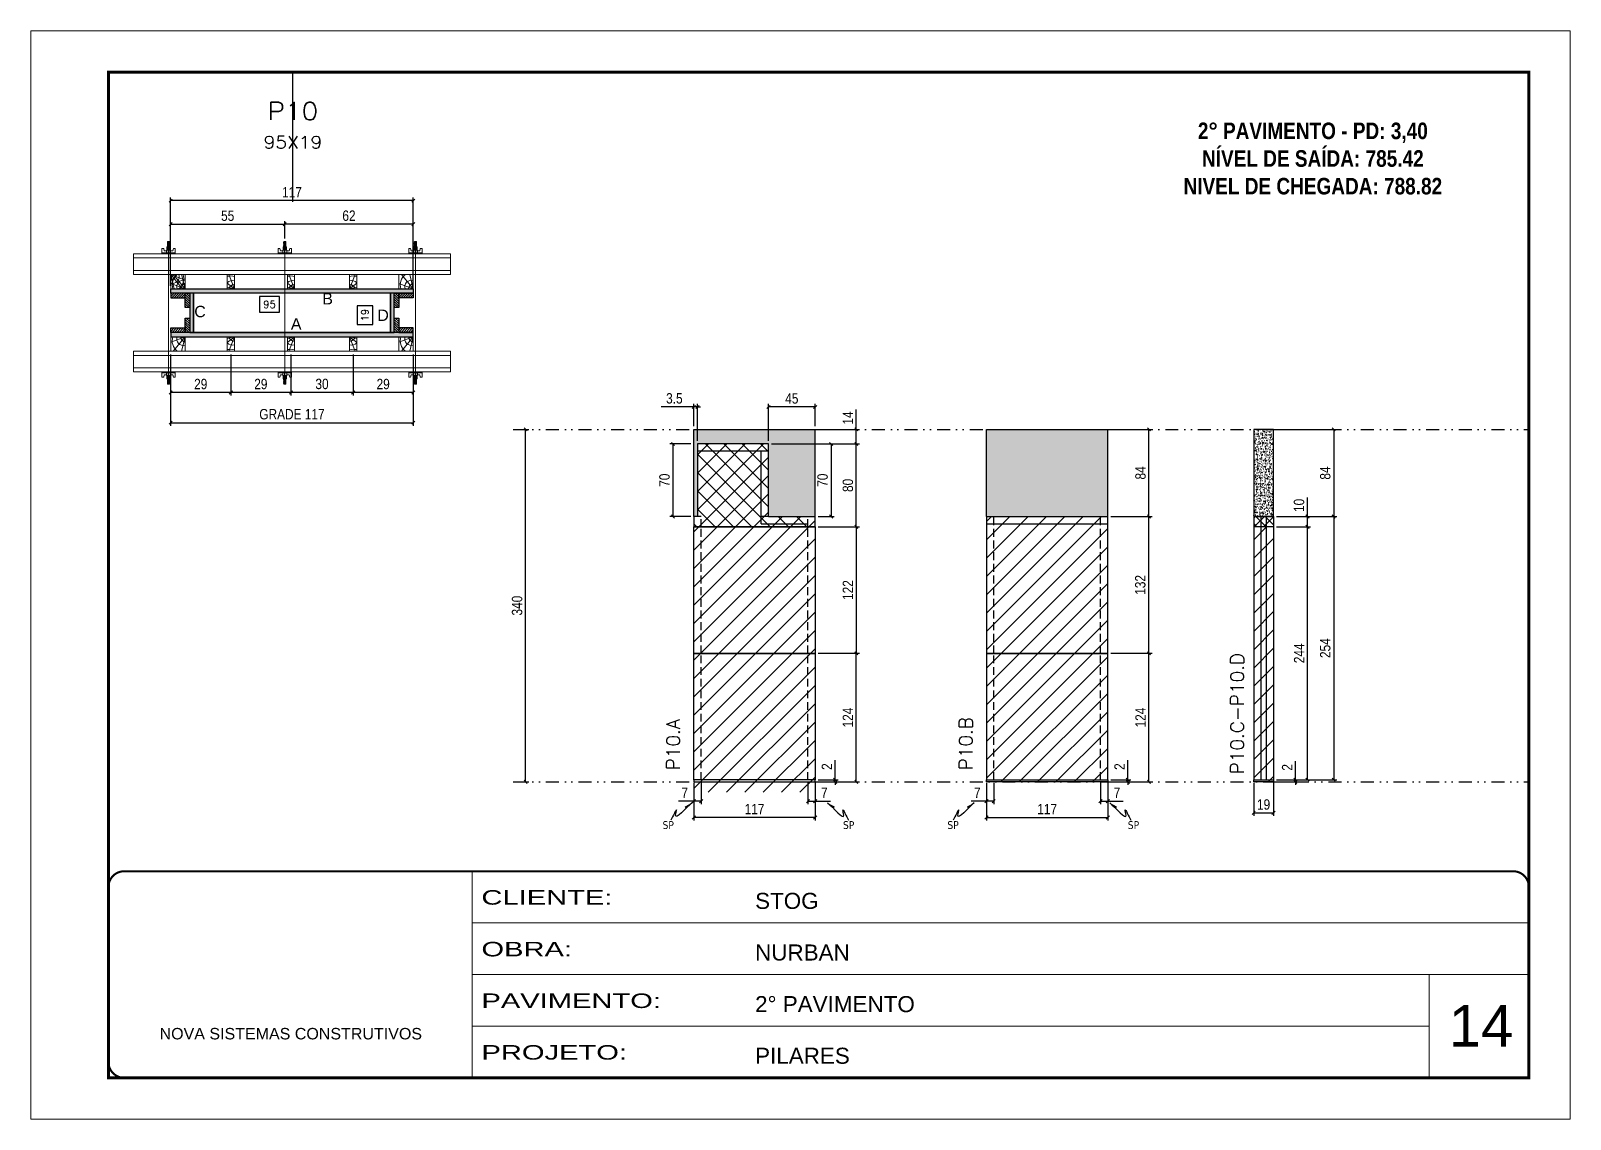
# Model space of a CAD drawing. Extents: x 2201 to 8455, y 252 to 7045.
# Drawn here: x 3800 to 5285, y 2549 to 3599 of the extents above; entities that cross this region are included whole.
import ezdxf
from ezdxf.enums import TextEntityAlignment as Align

# ---------------------------------------------------------------- set-up
doc = ezdxf.new("R2010")
doc.units = 0
for name, pattern in [('CONTINUO', [0]), ('DASHED', [0.75, 0.5, -0.25]), ('DIVIDE2', [0.625, 0.25, -0.125, 0, -0.125, 0, -0.125]), ('HIDDEN', [0.375, 0.25, -0.125])]:
    doc.linetypes.add(name, pattern=pattern)
for name, color, linetype, lineweight in [('CARIMBO', 255, 'Continuous', 9), ('Folhas', 255, 'Continuous', 9), ('Hachura', 251, 'Continuous', 9), ('Madeira', 126, 'Continuous', 18), ('Perfil Metálico', 224, 'Continuous', 18), ('SARRAFO DE PRESSAO', 251, 'DASHED', 9), ('Texto Seção', 7, 'Continuous', 15)]:
    doc.layers.add(name, color=color, linetype=linetype, lineweight=lineweight)
for name, color, linetype in [('CHAPA', 1, 'Continuous'), ('COTA', 241, 'Continuous'), ('Cota Seção (2x)', 241, 'Continuous'), ('MEIO_PONT', 93, 'Continuous'), ('NOMENCLATURA', 7, 'Continuous'), ('Nível', 160, 'Continuous'), ('Painéis', 200, 'Continuous'), ('SARR_2.2x7', 40, 'Continuous'), ('SARRAFO', 251, 'Continuous'), ('Sarrafo de Pressão', 42, 'HIDDEN'), ('texto', 7, 'Continuous'), ('Texto de Titulo', 7, 'Continuous'), ('Texto Qtd Sarr', 242, 'Continuous'), ('TEXTO_GERAL', 7, 'Continuous')]:
    doc.layers.add(name, color=color, linetype=linetype)
doc.styles.add('ARIAL', font='arial.ttf')
doc.styles.add('COTA TECNICA', font='techl___.ttf', dxfattribs={"height": 10})
doc.styles.add('COTA TECNICA 2X', font='techl___.ttf', dxfattribs={"height": 10})
doc.styles.add('COTA TECNICA-50', font='techl___.ttf', dxfattribs={"height": 10})
doc.styles.add('REGUA-120', font='ROMANS.shx', dxfattribs={"height": 15})
doc.styles.add('ROMANC', font='techb___.ttf', dxfattribs={"height": 2.5})
doc.styles.add('ROMANS', font='romans.shx')
doc.styles.get("Standard").update_dxf_attribs({"font": 'arial.ttf'})
doc.styles.add('Tecnologia', font='')
doc.styles.get('Tecnologia').set_extended_font_data('Forgotten Futurist')
doc.dimstyles.new('COTA PAINEL-50', dxfattribs={"dimtxt": 10, "dimasz": 3, "dimexe": 3, "dimexo": 3, "dimgap": 3, "dimtad": 1, "dimdec": 1, "dimzin": 12, "dimdsep": 46, "dimtxsty": 'COTA TECNICA-50', "dimblk1": 'OBLIQUE', "dimblk2": 'OBLIQUE', "dimsah": 1, "dimcen": 0.9, "dimclrd": 4, "dimclre": 4, "dimclrt": 240, "dimadec": 1, "dimazin": 3, "dimtfac": 1, "dimtdec": 1, "dimtmove": 0, "dimatfit": 3, "dimfxl": 1, "dimtolj": 1, "dimtzin": 12, "dimarcsym": 0})
doc.dimstyles.new('PAINEL', dxfattribs={"dimtxt": 10, "dimasz": 3, "dimexe": 3, "dimexo": 3, "dimgap": 3, "dimtad": 1, "dimdec": 1, "dimzin": 12, "dimdsep": 46, "dimtxsty": 'COTA TECNICA', "dimblk1": 'OBLIQUE', "dimblk2": 'OBLIQUE', "dimsah": 1, "dimcen": 0.9, "dimclrd": 4, "dimclre": 4, "dimclrt": 240, "dimadec": 1, "dimazin": 3, "dimtfac": 1, "dimtdec": 1, "dimtmove": 0, "dimatfit": 3, "dimfxl": 1, "dimtolj": 1, "dimtzin": 12, "dimarcsym": 0})
doc.dimstyles.new('SECAO PILAR', dxfattribs={"dimtxt": 10, "dimasz": 3, "dimexe": 3, "dimexo": 3, "dimgap": 3, "dimtad": 1, "dimdec": 1, "dimlfac": 0.5, "dimzin": 12, "dimdsep": 46, "dimtxsty": 'COTA TECNICA 2X', "dimblk1": 'OBLIQUE', "dimblk2": 'OBLIQUE', "dimsah": 1, "dimcen": 0.9, "dimclrd": 256, "dimclre": 256, "dimclrt": 256, "dimadec": 1, "dimazin": 3, "dimtfac": 1, "dimtdec": 1, "dimtmove": 0, "dimatfit": 3, "dimfxl": 1, "dimtolj": 1, "dimtzin": 12, "dimarcsym": 0})
doc.dimstyles.new('SECÇÃO 2', dxfattribs={"dimtxt": 7, "dimasz": 6, "dimexe": 0.18, "dimexo": 2, "dimgap": -4, "dimtad": 3, "dimdec": 1, "dimlfac": 0.5, "dimzin": 12, "dimdsep": 46, "dimtxsty": 'ROMANS', "dimblk": 'ARCHTICK', "dimcen": 0.09, "dimse1": 1, "dimse2": 1, "dimsd1": 1, "dimsd2": 1, "dimclrd": 180, "dimclre": 5, "dimclrt": 1, "dimadec": 0, "dimazin": 3, "dimtfac": 1, "dimtdec": 1, "dimtofl": 0, "dimtmove": 0, "dimatfit": 3, "dimldrblk": 'ARCHTICK', "dimfxl": 1, "dimtolj": 1, "dimtzin": 0, "dimarcsym": 0})
doc.dimstyles.get("Standard").update_dxf_attribs({"dimtxt": 0.18, "dimasz": 0.18, "dimexe": 0.18, "dimexo": 0.0625, "dimgap": 0.09, "dimtad": 0, "dimtih": 1, "dimtoh": 1, "dimdec": 4, "dimzin": 0, "dimdsep": 46, "dimtxsty": 'Standard', "dimcen": 0.09, "dimadec": 0, "dimazin": 0, "dimtfac": 1, "dimtdec": 4, "dimtofl": 0, "dimtmove": 0, "dimatfit": 3, "dimfxl": 1, "dimtolj": 1, "dimtzin": 0, "dimarcsym": 0})
pattern_1 = [(45, (13437.7978, 26237.2553), (-1.12253202, 1.12253202), [])]
pattern_2 = [(45, (13292.7978, 26237.2553), (-1.12253202, 1.12253202), [])]

msp = doc.modelspace()

# ---------------------------------------------------------------- texts
at = {"layer": 'CARIMBO', "style": 'ARIAL'}
msp.add_text('14', height=40, dxfattribs=at).set_placement((5167.73, 2619.08))
at = {"layer": 'NOMENCLATURA', "color": 2, "insert": (5036.61, 3537.08), "char_height": 16, "attachment_point": 2, "style": 'ROMANC'}
msp.add_mtext_dynamic_manual_height_columns('\\P2° PAVIMENTO - PD: 3,40\\PNÍVEL DE SAÍDA: 785.42\\PNIVEL DE CHEGADA: 788.82', width=328.3607, gutter_width=1, heights=[0], dxfattribs=at)
at = {"layer": 'texto', "color": 0, "char_height": 7.5, "attachment_point": 5}
for insert in [(4414.76, 2832.67), (4588.79, 2832.67), (4689.56, 2832.67), (4863.59, 2832.67)]:
    msp.add_mtext('{\\fTahoma|b0|i0|c0|p34;\\C4;SP}', dxfattribs=dict(at, insert=insert))
at = {"layer": 'Texto Seção', "char_height": 13, "width": 285.3299, "attachment_point": 7, "rotation": 90, "style": 'REGUA-120'}
for s, insert in [('\\pxt4;P10.C-P10.D', (4970.14, 2881.76)), ('P10.A', (4426.07, 2885.6)), ('P10.B', (4708.34, 2885.6))]:
    msp.add_mtext(s, dxfattribs=dict(at, insert=insert))
at = {"layer": 'TEXTO_GERAL', "style": 'ARIAL'}
for s, p in [('B', (4086.23, 3340.44)), ('C', (3963.14, 3328.12)), ('D', (4139.71, 3324.51)), ('A', (4055.89, 3316.15))]:
    msp.add_text(s, height=11, dxfattribs=at).set_placement(p, align=Align.MIDDLE_CENTER)

# ---------------------------------------------------------------- blocks, each defined once
blk = doc.blocks.new('9999999999')
at = {"color": 30, "linetype": 'CONTINUO'}
for p, q in [((98564.6, 34230.2), (98564.6, 34429.4)), ((98564.6, 34379.6), (99584, 34379.6)), ((98564.6, 34329.8), (99488, 34329.8)), ((99584, 34329.8), (99488, 34329.8)), ((99488, 34329.8), (99488, 34230.2)), ((98564.6, 34280), (99488, 34280))]:
    blk.add_line(p, q, dxfattribs=at)
at = {"color": 30, "linetype": 'CONTINUO', "const_width": 2}
blk.add_lwpolyline([(99584, 34230.2), (99584, 34414.4, 0.414214), (99569, 34429.4), (98229, 34429.4, 0.414214), (98214, 34414.4), (98214, 34245.2, 0.414214), (98229, 34230.2), (99584, 34230.2)], format="xyb", dxfattribs=at)
at = {"layer": 'Folhas'}
blk.add_lwpolyline([(98139, 34190.2), (99624, 34190.2), (99624, 35240.2), (98139, 35240.2)], close=True, dxfattribs=at)
at = {"layer": 'Folhas', "color": 30, "const_width": 3}
blk.add_lwpolyline([(98214, 34230.2), (99584, 34230.2), (99584, 35200.2), (98214, 35200.2)], close=True, dxfattribs=at)
at = {"color": 7, "linetype": 'Continuous', "ltscale": 5, "style": 'ARIAL'}
for s, height, p in [('STOG', 15.48, (98837.7, 34393.1)), ('NURBAN', 15.48, (98837.7, 34343.3)), ('2° PAVIMENTO', 15.483, (98837.7, 34293.5)), ('NOVA SISTEMAS CONSTRUTIVOS', 11.059, (98263.2, 34267.2)), ('PILARES', 15.48, (98837.7, 34243.7))]:
    blk.add_text(s, height=height, dxfattribs=at).set_placement(p)
at = {"layer": 'Folhas', "color": 7, "style": 'Tecnologia', "width": 1.5}
for s, p in [('CLIENTE:', (98573.7, 34397.2)), ('OBRA:', (98573.7, 34347.3)), ('PAVIMENTO:', (98573.7, 34297.5)), ('PROJETO:', (98573.7, 34247.7))]:
    blk.add_text(s, height=14, dxfattribs=at).set_placement(p)
blk = doc.blocks.new('titulo1')
at = {"layer": 'Defpoints', "color": 252, "linetype": 'HIDDEN', "ltscale": 2}
blk.add_line((0, 0), (0, 125), dxfattribs=at)
at = {"layer": 'Defpoints', "style": 'ROMANS', "oblique": 15}
blk.add_attdef('FOLHA', text='', height=10, dxfattribs=at).set_placement((0, 15.6), align=Align.MIDDLE_CENTER)
at = {"layer": 'Texto Qtd Sarr', "color": 3, "style": 'ROMANS', "oblique": 15}
for tag, height, p in [('TITULO', 17, (0, 71.4)), ('SEÇÃO', 12, (0, 41.5))]:
    blk.add_attdef(tag, text='', height=height, dxfattribs=at).set_placement(p, align=Align.MIDDLE_CENTER)
blk = doc.blocks.new('*D352')
at = {"layer": 'Cota Seção (2x)', "color": 180, "lineweight": -2, "transparency": 16777216}
for p, q in [((4039.8, 3342.5), (4020.4, 3342.5)), ((4020.4, 3342.5), (4020.4, 3327.5)), ((4039.8, 3327.5), (4039.8, 3342.5)), ((4020.4, 3327.5), (4039.8, 3327.5))]:
    blk.add_line(p, q, dxfattribs=at)
at = {"layer": 'Defpoints', "color": 0, "transparency": 16777216}
for p in [(3956.8, 3345.8), (4146.8, 3345.8), (3956.8, 3323.5)]:
    blk.add_point(p, dxfattribs=at)
at = {"layer": 'Cota Seção (2x)', "color": 1, "transparency": 16777216, "insert": (4030.1, 3335), "char_height": 7, "attachment_point": 5, "style": 'ROMANS'}
blk.add_mtext('\\A1;95', dxfattribs=at)
blk = doc.blocks.new('_ArchTick')
at = {"color": 0, "linetype": 'ByBlock', "const_width": 0.15}
blk.add_lwpolyline([(-0.5, -0.5), (0.5, 0.5)], dxfattribs=at)
blk = doc.blocks.new('_Oblique')
at = {"color": 0, "linetype": 'ByBlock', "lineweight": -2}
blk.add_line((-0.5, -0.5), (0.5, 0.5), dxfattribs=at)
blk = doc.blocks.new('*D353')
at = {"layer": 'Cota Seção (2x)', "lineweight": -2, "transparency": 16777216}
for p, q in [((3934.8, 3352.8), (3934.8, 3438.1)), ((4168.8, 3435.1), (3934.8, 3435.1)), ((4168.8, 3352.8), (4168.8, 3438.1))]:
    blk.add_line(p, q, dxfattribs=at)
at = {"layer": 'Defpoints', "color": 0, "transparency": 16777216}
for p in [(3934.8, 3435.1), (3934.8, 3349.8), (4168.8, 3349.8)]:
    blk.add_point(p, dxfattribs=at)
at = {"layer": 'Cota Seção (2x)', "lineweight": -2, "transparency": 16777216, "xscale": 3, "yscale": 3, "zscale": 3, "rotation": 180}
blk.add_blockref('_Oblique', (3934.8, 3435.1), dxfattribs=at)
at = {"layer": 'Cota Seção (2x)', "lineweight": -2, "transparency": 16777216, "xscale": 3, "yscale": 3, "zscale": 3}
blk.add_blockref('_Oblique', (4168.8, 3435.1), dxfattribs=at)
at = {"layer": 'Cota Seção (2x)', "transparency": 16777216, "insert": (4051.8, 3443.2), "char_height": 10, "attachment_point": 5, "style": 'COTA TECNICA 2X'}
blk.add_mtext('\\A1;117', dxfattribs=at)
blk = doc.blocks.new('*D354')
at = {"layer": 'Cota Seção (2x)', "lineweight": -2, "transparency": 16777216}
for p, q in [((4044.8, 3398.6), (4044.8, 3415.4)), ((4168.8, 3412.4), (4044.8, 3412.4)), ((4168.8, 3386.8), (4168.8, 3415.4))]:
    blk.add_line(p, q, dxfattribs=at)
at = {"layer": 'Defpoints', "color": 0, "transparency": 16777216}
for p in [(4044.8, 3412.4), (4044.8, 3395.6), (4168.8, 3383.8)]:
    blk.add_point(p, dxfattribs=at)
at = {"layer": 'Cota Seção (2x)', "lineweight": -2, "transparency": 16777216, "xscale": 3, "yscale": 3, "zscale": 3, "rotation": 180}
blk.add_blockref('_Oblique', (4044.8, 3412.4), dxfattribs=at)
at = {"layer": 'Cota Seção (2x)', "lineweight": -2, "transparency": 16777216, "xscale": 3, "yscale": 3, "zscale": 3}
blk.add_blockref('_Oblique', (4168.8, 3412.4), dxfattribs=at)
at = {"layer": 'Cota Seção (2x)', "transparency": 16777216, "insert": (4106.8, 3420.5), "char_height": 10, "attachment_point": 5, "style": 'COTA TECNICA 2X'}
blk.add_mtext('\\A1;62', dxfattribs=at)
blk = doc.blocks.new('*D355')
at = {"layer": 'Cota Seção (2x)', "lineweight": -2, "transparency": 16777216}
for p, q in [((3934.8, 3386.8), (3934.8, 3415.4)), ((3934.8, 3412.4), (4044.8, 3412.4)), ((4044.8, 3398.6), (4044.8, 3415.4))]:
    blk.add_line(p, q, dxfattribs=at)
at = {"layer": 'Defpoints', "color": 0, "transparency": 16777216}
for p in [(4044.8, 3412.4), (4044.8, 3395.6), (3934.8, 3383.8)]:
    blk.add_point(p, dxfattribs=at)
at = {"layer": 'Cota Seção (2x)', "lineweight": -2, "transparency": 16777216, "xscale": 3, "yscale": 3, "zscale": 3, "rotation": 180}
blk.add_blockref('_Oblique', (3934.8, 3412.4), dxfattribs=at)
at = {"layer": 'Cota Seção (2x)', "lineweight": -2, "transparency": 16777216, "xscale": 3, "yscale": 3, "zscale": 3}
blk.add_blockref('_Oblique', (4044.8, 3412.4), dxfattribs=at)
at = {"layer": 'Cota Seção (2x)', "transparency": 16777216, "insert": (3989.8, 3420.5), "char_height": 10, "attachment_point": 5, "style": 'COTA TECNICA 2X'}
blk.add_mtext('\\A1;55', dxfattribs=at)
blk = doc.blocks.new('*D356')
at = {"layer": 'Cota Seção (2x)', "color": 180, "lineweight": -2, "transparency": 16777216}
for p, q in [((4129.7, 3333.7), (4114.7, 3333.7)), ((4114.7, 3333.7), (4114.7, 3315.7)), ((4129.7, 3315.7), (4129.7, 3333.7)), ((4114.7, 3315.7), (4129.7, 3315.7))]:
    blk.add_line(p, q, dxfattribs=at)
at = {"layer": 'Defpoints', "color": 0, "transparency": 16777216}
for p in [(4146.8, 3345.8), (4133.7, 3307.8), (4146.8, 3307.8)]:
    blk.add_point(p, dxfattribs=at)
at = {"layer": 'Cota Seção (2x)', "color": 1, "transparency": 16777216, "insert": (4122.2, 3324.7), "char_height": 7, "attachment_point": 5, "rotation": 90, "style": 'ROMANS'}
blk.add_mtext('\\A1;19', dxfattribs=at)
blk = doc.blocks.new('C')
at = {"layer": 'Hachura', "color": 0}
for p, q in [((0, 3.22), (0, -3.22)), ((0.45, 3.22), (0, 3.22)), ((0.46, 3.16), (0, 3.16)), ((0.46, 3.05), (0, 3.05)), ((0.46, 2.88), (0, 2.88)), ((0, 2.75), (0, -1.16)), ((0.46, 2.65), (0, 2.65)), ((0.46, 2.23), (0, 2.23)), ((0.46, 1.51), (0, 1.51)), ((0.39, 0.49), (0.17, 0.49)), ((0.45, -3.23), (0.45, 3.22)), ((0.45, 3.22), (2.58, 3.22)), ((1.74, 0.97), (0.45, 0.97)), ((1.45, 0.1), (0.45, 0.1)), ((1.35, 1.94), (1.35, 0.96)), ((2.58, 2.39), (1.47, 2.09)), ((1.74, -0.97), (1.74, 0.97)), ((1.74, 0.97), (1.74, 0.84)), ((1.74, 0.97), (1.74, 0.84)), ((1.74, 0.84), (3.35, 0.84)), ((3.35, 0.45), (1.74, 0.45)), ((2.58, 3.22), (2.58, 2.39)), ((3.32, 0.84), (3.32, -0.84)), ((3.35, 0.84), (3.35, -0.84)), ((3.68, 0.45), (3.35, 0.45)), ((3.84, -0.52), (3.35, 0.45)), ((3.35, 0.06), (3.67, -0.57)), ((3.68, 0.45), (4.16, -0.52)), ((3.72, 0.5), (4.25, -0.57)), ((4.37, -0.55), (3.83, 0.53)), ((4.15, 0.45), (3.93, 0.45)), ((4.42, -0.52), (3.93, 0.45)), ((4.15, 0.45), (4.26, 0.45)), ((4.26, 0.45), (4.74, -0.52)), ((4.3, 0.5), (4.83, -0.57)), ((4.95, -0.55), (4.41, 0.53)), ((4.51, 0.45), (4.84, 0.45)), ((5, -0.52), (4.51, 0.45)), ((4.84, 0.45), (5.32, -0.52)), ((4.88, 0.5), (5.41, -0.57)), ((5.53, -0.55), (4.99, 0.53)), ((5.58, -0.52), (5.09, 0.45)), ((5.42, 0.45), (5.09, 0.45)), ((5.58, -0.52), (5.09, 0.45)), ((5.42, 0.45), (5.74, -0.19)), ((5.46, 0.5), (5.74, -0.07)), ((5.74, 0.19), (5.57, 0.53)), ((5.74, 0.32), (5.68, 0.45)), ((5.68, 0.45), (5.74, 0.45)), ((5.74, 0.45), (5.9, 0.29)), ((5.74, 0.45), (5.74, -0.52)), ((5.9, -0.36), (5.9, 0.29)), ((0.45, 0), (0, 0)), ((0.46, -1.52), (0, -1.52)), ((0.46, -2.23), (0, -2.23)), ((0.46, -2.65), (0, -2.65)), ((0.46, -2.88), (0, -2.88)), ((0.46, -3.05), (0, -3.05)), ((0.46, -3.16), (0, -3.16)), ((0, -3.22), (2.57, -3.22)), ((0.08, -0.48), (0.29, -0.48)), ((0.29, -0.48), (0.4, -0.48)), ((0.45, 0), (0.45, -0.97)), ((0.45, -0.16), (1.45, -0.16)), ((0.45, -0.65), (0.45, -0.32)), ((0.45, -3.23), (0.45, -0.65)), ((0.45, -0.97), (1.74, -0.97)), ((1.35, -1.94), (1.35, -0.97)), ((2.58, -2.39), (1.47, -2.1)), ((3.35, -0.32), (1.74, -0.32)), ((3.35, -0.84), (1.74, -0.84)), ((2.58, -3.23), (2.58, -2.39)), ((3.35, -0.07), (3.58, -0.52)), ((3.35, -0.52), (3.58, -0.52)), ((3.84, -0.52), (4.16, -0.52)), ((4.42, -0.52), (4.74, -0.52)), ((4.63, -0.52), (4.74, -0.52)), ((5, -0.52), (5.32, -0.52)), ((5.58, -0.52), (5.74, -0.52)), ((5.74, -0.52), (5.9, -0.36)), ((5.74, -0.52), (5.74, -0.52))]:
    blk.add_line(p, q, dxfattribs=at)
for centre, radius, start, end in [((1.52, 1.94), 0.161, 104.74356, 180), ((1.44, -0.03), 0.129, 272.69497, 87.30503), ((3.81, 0.39), 0.143, 25.56881, 154.43119), ((4.39, 0.39), 0.143, 25.56881, 154.43119), ((4.97, 0.39), 0.143, 25.56881, 154.43119), ((5.55, 0.39), 0.143, 25.56881, 154.43119), ((0.17, -0.37), 0.174, 221.74404, 317.85924), ((1.52, -1.94), 0.161, 180, 255.25644), ((3.71, -0.4), 0.174, 222.14076, 318.25596), ((4.29, -0.4), 0.174, 222.14076, 318.25596), ((4.87, -0.4), 0.174, 222.14076, 318.25596), ((5.45, -0.4), 0.174, 222.14076, 318.25596), ((5.61, -0.4), 0.174, 317.85924, 318.25596)]:
    blk.add_arc(centre, radius, start, end, dxfattribs=at)
blk = doc.blocks.new('PONTALETE')
at = {"layer": 'Madeira'}
for q in [(2.71, 7), (7, 5.76), (7, 1.74)]:
    blk.add_line((0, 0), q, dxfattribs=at)
blk.add_lwpolyline([(0, 0), (7, 0), (7, 7), (0, 7)], close=True, dxfattribs=at)
for centre, radius, start, end in [((2.04, 0.06), 6.23, 37.28179, 109.09128), ((1.09, 0.9), 3.19, 343.60304, 109.98471), ((-0.21, -0.78), 3.09, 14.63219, 86.0383)]:
    blk.add_arc(centre, radius, start, end, dxfattribs=at)
blk = doc.blocks.new('MEIO PONTALETE')
at = {"layer": 'Madeira'}
for q in [(2.71, 7), (3.5, 2.88), (3.5, 0.87)]:
    blk.add_line((0, 0), q, dxfattribs=at)
blk.add_lwpolyline([(0, 0), (3.5, 0), (3.5, 7), (0, 7)], close=True, dxfattribs=at)
for centre, radius, start, end in [((2.04, 0.06), 6.23, 76.44987, 109.09128), ((1.09, 0.9), 3.19, 40.90626, 109.98471), ((-0.21, -0.78), 3.09, 14.63219, 86.0383)]:
    blk.add_arc(centre, radius, start, end, dxfattribs=at)
blk = doc.blocks.new('*D732')
at = {"layer": 'Cota Seção (2x)', "lineweight": -2, "transparency": 16777216}
for p, q in [((4110.8, 3286.8), (4110.8, 3247)), ((4168.8, 3286.8), (4168.8, 3247)), ((4168.8, 3250), (4110.8, 3250))]:
    blk.add_line(p, q, dxfattribs=at)
at = {"layer": 'Defpoints', "color": 0, "transparency": 16777216}
for p in [(4110.8, 3289.8), (4168.8, 3289.8), (4110.8, 3250)]:
    blk.add_point(p, dxfattribs=at)
at = {"layer": 'Cota Seção (2x)', "lineweight": -2, "transparency": 16777216, "xscale": 3, "yscale": 3, "zscale": 3, "rotation": 180}
blk.add_blockref('_Oblique', (4110.8, 3250), dxfattribs=at)
at = {"layer": 'Cota Seção (2x)', "lineweight": -2, "transparency": 16777216, "xscale": 3, "yscale": 3, "zscale": 3}
blk.add_blockref('_Oblique', (4168.8, 3250), dxfattribs=at)
at = {"layer": 'Cota Seção (2x)', "transparency": 16777216, "insert": (4139.8, 3258.1), "char_height": 10, "attachment_point": 5, "style": 'COTA TECNICA 2X'}
blk.add_mtext('\\A1;29', dxfattribs=at)
blk = doc.blocks.new('*D733')
at = {"layer": 'Cota Seção (2x)', "lineweight": -2, "transparency": 16777216}
for p, q in [((4050.8, 3286.8), (4050.8, 3247)), ((4110.8, 3286.8), (4110.8, 3247)), ((4110.8, 3250), (4050.8, 3250))]:
    blk.add_line(p, q, dxfattribs=at)
at = {"layer": 'Defpoints', "color": 0, "transparency": 16777216}
for p in [(4050.8, 3289.8), (4110.8, 3289.8), (4050.8, 3250)]:
    blk.add_point(p, dxfattribs=at)
at = {"layer": 'Cota Seção (2x)', "lineweight": -2, "transparency": 16777216, "xscale": 3, "yscale": 3, "zscale": 3, "rotation": 180}
blk.add_blockref('_Oblique', (4050.8, 3250), dxfattribs=at)
at = {"layer": 'Cota Seção (2x)', "lineweight": -2, "transparency": 16777216, "xscale": 3, "yscale": 3, "zscale": 3}
blk.add_blockref('_Oblique', (4110.8, 3250), dxfattribs=at)
at = {"layer": 'Cota Seção (2x)', "transparency": 16777216, "insert": (4080.8, 3258.2), "char_height": 10, "attachment_point": 5, "style": 'COTA TECNICA 2X'}
blk.add_mtext('\\A1;30', dxfattribs=at)
blk = doc.blocks.new('*D734')
at = {"layer": 'Cota Seção (2x)', "lineweight": -2, "transparency": 16777216}
for p, q in [((3992.8, 3286.8), (3992.8, 3247)), ((4050.8, 3286.8), (4050.8, 3247)), ((4050.8, 3250), (3992.8, 3250))]:
    blk.add_line(p, q, dxfattribs=at)
at = {"layer": 'Defpoints', "color": 0, "transparency": 16777216}
for p in [(3992.8, 3289.8), (4050.8, 3289.8), (3992.8, 3250)]:
    blk.add_point(p, dxfattribs=at)
at = {"layer": 'Cota Seção (2x)', "lineweight": -2, "transparency": 16777216, "xscale": 3, "yscale": 3, "zscale": 3, "rotation": 180}
blk.add_blockref('_Oblique', (3992.8, 3250), dxfattribs=at)
at = {"layer": 'Cota Seção (2x)', "lineweight": -2, "transparency": 16777216, "xscale": 3, "yscale": 3, "zscale": 3}
blk.add_blockref('_Oblique', (4050.8, 3250), dxfattribs=at)
at = {"layer": 'Cota Seção (2x)', "transparency": 16777216, "insert": (4021.8, 3258.1), "char_height": 10, "attachment_point": 5, "style": 'COTA TECNICA 2X'}
blk.add_mtext('\\A1;29', dxfattribs=at)
blk = doc.blocks.new('*D735')
at = {"layer": 'Cota Seção (2x)', "lineweight": -2, "transparency": 16777216}
for p, q in [((3934.8, 3286.8), (3934.8, 3247)), ((3992.8, 3286.8), (3992.8, 3247)), ((3992.8, 3250), (3934.8, 3250))]:
    blk.add_line(p, q, dxfattribs=at)
at = {"layer": 'Defpoints', "color": 0, "transparency": 16777216}
for p in [(3934.8, 3289.8), (3992.8, 3289.8), (3934.8, 3250)]:
    blk.add_point(p, dxfattribs=at)
at = {"layer": 'Cota Seção (2x)', "lineweight": -2, "transparency": 16777216, "xscale": 3, "yscale": 3, "zscale": 3, "rotation": 180}
blk.add_blockref('_Oblique', (3934.8, 3250), dxfattribs=at)
at = {"layer": 'Cota Seção (2x)', "lineweight": -2, "transparency": 16777216, "xscale": 3, "yscale": 3, "zscale": 3}
blk.add_blockref('_Oblique', (3992.8, 3250), dxfattribs=at)
at = {"layer": 'Cota Seção (2x)', "transparency": 16777216, "insert": (3963.8, 3258.1), "char_height": 10, "attachment_point": 5, "style": 'COTA TECNICA 2X'}
blk.add_mtext('\\A1;29', dxfattribs=at)
blk = doc.blocks.new('*D736')
at = {"layer": 'Cota Seção (2x)', "lineweight": -2, "transparency": 16777216}
for p, q in [((3934.8, 3286.8), (3934.8, 3217.8)), ((4168.8, 3286.8), (4168.8, 3217.8)), ((3934.8, 3220.8), (4168.8, 3220.8))]:
    blk.add_line(p, q, dxfattribs=at)
at = {"layer": 'Defpoints', "color": 0, "transparency": 16777216}
for p in [(3934.8, 3289.8), (4168.8, 3289.8), (4168.8, 3220.8)]:
    blk.add_point(p, dxfattribs=at)
at = {"layer": 'Cota Seção (2x)', "lineweight": -2, "transparency": 16777216, "xscale": 3, "yscale": 3, "zscale": 3, "rotation": 180}
blk.add_blockref('_Oblique', (3934.8, 3220.8), dxfattribs=at)
at = {"layer": 'Cota Seção (2x)', "lineweight": -2, "transparency": 16777216, "xscale": 3, "yscale": 3, "zscale": 3}
blk.add_blockref('_Oblique', (4168.8, 3220.8), dxfattribs=at)
at = {"layer": 'Cota Seção (2x)', "transparency": 16777216, "insert": (4051.8, 3229), "char_height": 10, "attachment_point": 5, "style": 'COTA TECNICA 2X'}
blk.add_mtext('\\A1;GRADE 117', dxfattribs=at)
blk = doc.blocks.new('*D695')
at = {"layer": 'COTA', "color": 4, "lineweight": -2, "transparency": 16777216}
for p, q in [((4268.3, 3214.4), (4280.2, 3214.4)), ((4277.2, 2874.4), (4277.2, 3214.4)), ((4268.3, 2874.4), (4280.2, 2874.4))]:
    blk.add_line(p, q, dxfattribs=at)
at = {"layer": 'Defpoints', "color": 0, "transparency": 16777216}
for p in [(4265.3, 3214.4), (4277.2, 3214.4), (4265.3, 2874.4)]:
    blk.add_point(p, dxfattribs=at)
at = {"layer": 'COTA', "color": 4, "lineweight": -2, "transparency": 16777216, "xscale": 3, "yscale": 3, "zscale": 3}
for p, rotation in [((4277.2, 3214.4), 90), ((4277.2, 2874.4), 270)]:
    blk.add_blockref('_Oblique', p, dxfattribs=dict(at, rotation=rotation))
at = {"layer": 'COTA', "color": 240, "transparency": 16777216, "insert": (4269, 3044.4), "char_height": 10, "attachment_point": 5, "rotation": 90, "style": 'COTA TECNICA-50'}
blk.add_mtext('\\A1;340', dxfattribs=at)
blk = doc.blocks.new('*D271')
at = {"layer": 'COTA', "color": 4, "lineweight": -2, "transparency": 16777216}
for p, q in [((4439.5, 2873.4), (4439.5, 2837)), ((4556.5, 2873.4), (4556.5, 2837)), ((4556.5, 2840), (4439.5, 2840))]:
    blk.add_line(p, q, dxfattribs=at)
at = {"layer": 'Defpoints', "color": 0, "transparency": 16777216}
for p in [(4439.5, 2876.4), (4556.5, 2876.4), (4439.5, 2840)]:
    blk.add_point(p, dxfattribs=at)
at = {"layer": 'COTA', "color": 4, "lineweight": -2, "transparency": 16777216, "xscale": 3, "yscale": 3, "zscale": 3, "rotation": 180}
blk.add_blockref('_Oblique', (4439.5, 2840), dxfattribs=at)
at = {"layer": 'COTA', "color": 4, "lineweight": -2, "transparency": 16777216, "xscale": 3, "yscale": 3, "zscale": 3}
blk.add_blockref('_Oblique', (4556.5, 2840), dxfattribs=at)
at = {"layer": 'COTA', "color": 240, "transparency": 16777216, "insert": (4498, 2848.1), "char_height": 10, "attachment_point": 5, "style": 'COTA TECNICA'}
blk.add_mtext('\\A1;117', dxfattribs=at)
blk = doc.blocks.new('*D272')
at = {"layer": 'COTA', "color": 4, "lineweight": -2, "transparency": 16777216}
for p, q in [((4549.5, 2873.4), (4549.5, 2852.8)), ((4556.5, 2871.4), (4556.5, 2852.8)), ((4549.5, 2855.8), (4556.5, 2855.8)), ((4556.5, 2855.8), (4571.3, 2855.8))]:
    blk.add_line(p, q, dxfattribs=at)
at = {"layer": 'Defpoints', "color": 0, "transparency": 16777216}
for p in [(4549.5, 2876.4), (4556.5, 2874.4), (4556.5, 2855.8)]:
    blk.add_point(p, dxfattribs=at)
at = {"layer": 'COTA', "color": 4, "lineweight": -2, "transparency": 16777216, "xscale": 3, "yscale": 3, "zscale": 3, "rotation": 180}
blk.add_blockref('_Oblique', (4549.5, 2855.8), dxfattribs=at)
at = {"layer": 'COTA', "color": 4, "lineweight": -2, "transparency": 16777216, "xscale": 3, "yscale": 3, "zscale": 3}
blk.add_blockref('_Oblique', (4556.5, 2855.8), dxfattribs=at)
at = {"layer": 'COTA', "color": 240, "transparency": 16777216, "insert": (4565.4, 2863.9), "char_height": 10, "attachment_point": 5, "style": 'COTA TECNICA-50'}
blk.add_mtext('\\A1;7', dxfattribs=at)
blk = doc.blocks.new('*D273')
at = {"layer": 'COTA', "color": 4, "lineweight": -2, "transparency": 16777216}
for p, q in [((4439.5, 2871.4), (4439.5, 2852.8)), ((4446.5, 2873.4), (4446.5, 2852.8)), ((4439.5, 2855.8), (4424.8, 2855.8)), ((4446.5, 2855.8), (4439.5, 2855.8))]:
    blk.add_line(p, q, dxfattribs=at)
at = {"layer": 'Defpoints', "color": 0, "transparency": 16777216}
for p in [(4439.5, 2874.4), (4446.5, 2876.4), (4439.5, 2855.8)]:
    blk.add_point(p, dxfattribs=at)
at = {"layer": 'COTA', "color": 4, "lineweight": -2, "transparency": 16777216, "xscale": 3, "yscale": 3, "zscale": 3, "rotation": 180}
blk.add_blockref('_Oblique', (4439.5, 2855.8), dxfattribs=at)
at = {"layer": 'COTA', "color": 4, "lineweight": -2, "transparency": 16777216, "xscale": 3, "yscale": 3, "zscale": 3}
blk.add_blockref('_Oblique', (4446.5, 2855.8), dxfattribs=at)
at = {"layer": 'COTA', "color": 240, "transparency": 16777216, "insert": (4430.7, 2863.9), "char_height": 10, "attachment_point": 5, "style": 'COTA TECNICA-50'}
blk.add_mtext('\\A1;7', dxfattribs=at)
blk = doc.blocks.new('*D274')
at = {"layer": 'COTA', "color": 4, "linetype": 'ByBlock', "lineweight": -2, "transparency": 16777216}
for p, q in [((4559.5, 2998.4), (4599.2, 2998.4)), ((4596.2, 2874.4), (4596.2, 2998.4)), ((4559.5, 2874.4), (4599.2, 2874.4))]:
    blk.add_line(p, q, dxfattribs=at)
at = {"layer": 'Defpoints', "color": 0, "linetype": 'ByBlock', "transparency": 16777216}
for p in [(4556.5, 2998.4), (4596.2, 2998.4), (4556.5, 2874.4)]:
    blk.add_point(p, dxfattribs=at)
at = {"layer": 'COTA', "color": 4, "linetype": 'ByBlock', "lineweight": -2, "transparency": 16777216, "xscale": 3, "yscale": 3, "zscale": 3}
for p, rotation in [((4596.2, 2998.4), 90), ((4596.2, 2874.4), 270)]:
    blk.add_blockref('_Oblique', p, dxfattribs=dict(at, rotation=rotation))
at = {"layer": 'COTA', "color": 240, "linetype": 'ByBlock', "transparency": 16777216, "insert": (4588.1, 2936.4), "char_height": 10, "attachment_point": 5, "rotation": 90, "style": 'COTA TECNICA'}
blk.add_mtext('\\A1;124', dxfattribs=at)
blk = doc.blocks.new('*D275')
at = {"layer": 'COTA', "color": 4, "lineweight": -2, "transparency": 16777216}
for p, q in [((4575.8, 2876.4), (4575.8, 2895.2)), ((4559.5, 2876.4), (4578.8, 2876.4)), ((4559.5, 2874.4), (4578.8, 2874.4)), ((4575.8, 2874.4), (4575.8, 2876.4)), ((4575.8, 2874.4), (4575.8, 2871.4))]:
    blk.add_line(p, q, dxfattribs=at)
at = {"layer": 'Defpoints', "color": 0, "transparency": 16777216}
for p in [(4556.5, 2876.4), (4556.5, 2874.4), (4575.8, 2874.4)]:
    blk.add_point(p, dxfattribs=at)
at = {"layer": 'COTA', "color": 4, "lineweight": -2, "transparency": 16777216, "xscale": 3, "yscale": 3, "zscale": 3}
for p, rotation in [((4575.8, 2876.4), 270), ((4575.8, 2874.4), 90)]:
    blk.add_blockref('_Oblique', p, dxfattribs=dict(at, rotation=rotation))
at = {"layer": 'COTA', "color": 240, "transparency": 16777216, "insert": (4567.8, 2889.1), "char_height": 10, "attachment_point": 5, "rotation": 90, "style": 'COTA TECNICA-50'}
blk.add_mtext('\\A1;2', dxfattribs=at)
blk = doc.blocks.new('*D276')
at = {"layer": 'COTA', "color": 4, "linetype": 'ByBlock', "lineweight": -2, "transparency": 16777216}
for p, q in [((4559.5, 2998.4), (4599.2, 2998.4)), ((4596.2, 2874.4), (4596.2, 2998.4)), ((4559.5, 2874.4), (4599.2, 2874.4))]:
    blk.add_line(p, q, dxfattribs=at)
at = {"layer": 'Defpoints', "color": 0, "linetype": 'ByBlock', "transparency": 16777216}
for p in [(4556.5, 2998.4), (4596.2, 2998.4), (4556.5, 2874.4)]:
    blk.add_point(p, dxfattribs=at)
at = {"layer": 'COTA', "color": 4, "linetype": 'ByBlock', "lineweight": -2, "transparency": 16777216, "xscale": 3, "yscale": 3, "zscale": 3}
for p, rotation in [((4596.2, 2998.4), 90), ((4596.2, 2874.4), 270)]:
    blk.add_blockref('_Oblique', p, dxfattribs=dict(at, rotation=rotation))
at = {"layer": 'COTA', "color": 240, "linetype": 'ByBlock', "transparency": 16777216, "insert": (4588.1, 2936.4), "char_height": 10, "attachment_point": 5, "rotation": 90, "style": 'COTA TECNICA'}
blk.add_mtext('\\A1;124', dxfattribs=at)
blk = doc.blocks.new('*D277')
at = {"layer": 'COTA', "color": 4, "lineweight": -2, "transparency": 16777216}
for p, q in [((4559.5, 3200.4), (4599.2, 3200.4)), ((4596.2, 3120.4), (4596.2, 3200.4)), ((4559.5, 3120.4), (4599.2, 3120.4))]:
    blk.add_line(p, q, dxfattribs=at)
at = {"layer": 'Defpoints', "color": 0, "transparency": 16777216}
for p in [(4556.5, 3200.4), (4596.2, 3200.4), (4556.5, 3120.4)]:
    blk.add_point(p, dxfattribs=at)
at = {"layer": 'COTA', "color": 4, "lineweight": -2, "transparency": 16777216, "xscale": 3, "yscale": 3, "zscale": 3}
for p, rotation in [((4596.2, 3200.4), 90), ((4596.2, 3120.4), 270)]:
    blk.add_blockref('_Oblique', p, dxfattribs=dict(at, rotation=rotation))
at = {"layer": 'COTA', "color": 240, "transparency": 16777216, "insert": (4588.1, 3160.4), "char_height": 10, "attachment_point": 5, "rotation": 90, "style": 'COTA TECNICA-50'}
blk.add_mtext('\\A1;80', dxfattribs=at)
blk = doc.blocks.new('*D278')
at = {"layer": 'COTA', "color": 4, "lineweight": -2, "transparency": 16777216}
for p, q in [((4596.2, 3214.4), (4596.2, 3233.5)), ((4559.5, 3214.4), (4599.2, 3214.4)), ((4596.2, 3200.4), (4596.2, 3214.4)), ((4559.5, 3200.4), (4599.2, 3200.4))]:
    blk.add_line(p, q, dxfattribs=at)
at = {"layer": 'Defpoints', "color": 0, "transparency": 16777216}
for p in [(4556.5, 3214.4), (4556.5, 3200.4), (4596.2, 3200.4)]:
    blk.add_point(p, dxfattribs=at)
at = {"layer": 'COTA', "color": 4, "lineweight": -2, "transparency": 16777216, "xscale": 3, "yscale": 3, "zscale": 3}
for p, rotation in [((4596.2, 3214.4), 90), ((4596.2, 3200.4), 270)]:
    blk.add_blockref('_Oblique', p, dxfattribs=dict(at, rotation=rotation))
at = {"layer": 'COTA', "color": 240, "transparency": 16777216, "insert": (4588.1, 3225.4), "char_height": 10, "attachment_point": 5, "rotation": 90, "style": 'COTA TECNICA-50'}
blk.add_mtext('\\A1;14', dxfattribs=at)
blk = doc.blocks.new('*D279')
at = {"layer": 'COTA', "color": 4, "lineweight": -2, "transparency": 16777216}
for p, q in [((4721.8, 2873.4), (4721.8, 2837)), ((4838.8, 2873.4), (4838.8, 2837)), ((4721.8, 2840), (4838.8, 2840))]:
    blk.add_line(p, q, dxfattribs=at)
at = {"layer": 'Defpoints', "color": 0, "transparency": 16777216}
for p in [(4721.8, 2876.4), (4838.8, 2876.4), (4838.8, 2840)]:
    blk.add_point(p, dxfattribs=at)
at = {"layer": 'COTA', "color": 4, "lineweight": -2, "transparency": 16777216, "xscale": 3, "yscale": 3, "zscale": 3, "rotation": 180}
blk.add_blockref('_Oblique', (4721.8, 2840), dxfattribs=at)
at = {"layer": 'COTA', "color": 4, "lineweight": -2, "transparency": 16777216, "xscale": 3, "yscale": 3, "zscale": 3}
blk.add_blockref('_Oblique', (4838.8, 2840), dxfattribs=at)
at = {"layer": 'COTA', "color": 240, "transparency": 16777216, "insert": (4780.3, 2848.1), "char_height": 10, "attachment_point": 5, "style": 'COTA TECNICA'}
blk.add_mtext('\\A1;117', dxfattribs=at)
blk = doc.blocks.new('*D280')
at = {"layer": 'COTA', "color": 4, "lineweight": -2, "transparency": 16777216}
for p, q in [((4721.8, 2871.4), (4721.8, 2852.8)), ((4728.8, 2873.4), (4728.8, 2852.8)), ((4721.8, 2855.8), (4707.1, 2855.8)), ((4728.8, 2855.8), (4721.8, 2855.8))]:
    blk.add_line(p, q, dxfattribs=at)
at = {"layer": 'Defpoints', "color": 0, "transparency": 16777216}
for p in [(4721.8, 2874.4), (4728.8, 2876.4), (4721.8, 2855.8)]:
    blk.add_point(p, dxfattribs=at)
at = {"layer": 'COTA', "color": 4, "lineweight": -2, "transparency": 16777216, "xscale": 3, "yscale": 3, "zscale": 3, "rotation": 180}
blk.add_blockref('_Oblique', (4721.8, 2855.8), dxfattribs=at)
at = {"layer": 'COTA', "color": 4, "lineweight": -2, "transparency": 16777216, "xscale": 3, "yscale": 3, "zscale": 3}
blk.add_blockref('_Oblique', (4728.8, 2855.8), dxfattribs=at)
at = {"layer": 'COTA', "color": 240, "transparency": 16777216, "insert": (4712.9, 2863.9), "char_height": 10, "attachment_point": 5, "style": 'COTA TECNICA-50'}
blk.add_mtext('\\A1;7', dxfattribs=at)
blk = doc.blocks.new('*D281')
at = {"layer": 'COTA', "color": 4, "lineweight": -2, "transparency": 16777216}
for p, q in [((4831.8, 2873.4), (4831.8, 2852.8)), ((4838.8, 2871.4), (4838.8, 2852.8)), ((4831.8, 2855.8), (4838.8, 2855.8)), ((4838.8, 2855.8), (4853.5, 2855.8))]:
    blk.add_line(p, q, dxfattribs=at)
at = {"layer": 'Defpoints', "color": 0, "transparency": 16777216}
for p in [(4831.8, 2876.4), (4838.8, 2874.4), (4838.8, 2855.8)]:
    blk.add_point(p, dxfattribs=at)
at = {"layer": 'COTA', "color": 4, "lineweight": -2, "transparency": 16777216, "xscale": 3, "yscale": 3, "zscale": 3, "rotation": 180}
blk.add_blockref('_Oblique', (4831.8, 2855.8), dxfattribs=at)
at = {"layer": 'COTA', "color": 4, "lineweight": -2, "transparency": 16777216, "xscale": 3, "yscale": 3, "zscale": 3}
blk.add_blockref('_Oblique', (4838.8, 2855.8), dxfattribs=at)
at = {"layer": 'COTA', "color": 240, "transparency": 16777216, "insert": (4847.7, 2863.9), "char_height": 10, "attachment_point": 5, "style": 'COTA TECNICA-50'}
blk.add_mtext('\\A1;7', dxfattribs=at)
blk = doc.blocks.new('*D282')
at = {"layer": 'COTA', "color": 4, "linetype": 'ByBlock', "lineweight": -2, "transparency": 16777216}
for p, q in [((4841.8, 2998.4), (4881.5, 2998.4)), ((4878.5, 2874.4), (4878.5, 2998.4)), ((4841.8, 2874.4), (4881.5, 2874.4))]:
    blk.add_line(p, q, dxfattribs=at)
at = {"layer": 'Defpoints', "color": 0, "linetype": 'ByBlock', "transparency": 16777216}
for p in [(4838.8, 2998.4), (4878.5, 2998.4), (4838.8, 2874.4)]:
    blk.add_point(p, dxfattribs=at)
at = {"layer": 'COTA', "color": 4, "linetype": 'ByBlock', "lineweight": -2, "transparency": 16777216, "xscale": 3, "yscale": 3, "zscale": 3}
for p, rotation in [((4878.5, 2998.4), 90), ((4878.5, 2874.4), 270)]:
    blk.add_blockref('_Oblique', p, dxfattribs=dict(at, rotation=rotation))
at = {"layer": 'COTA', "color": 240, "linetype": 'ByBlock', "transparency": 16777216, "insert": (4870.4, 2936.4), "char_height": 10, "attachment_point": 5, "rotation": 90, "style": 'COTA TECNICA'}
blk.add_mtext('\\A1;124', dxfattribs=at)
blk = doc.blocks.new('*D283')
at = {"layer": 'COTA', "color": 4, "lineweight": -2, "transparency": 16777216}
for p, q in [((4858.1, 2876.4), (4858.1, 2895.2)), ((4841.8, 2876.4), (4861.1, 2876.4)), ((4841.8, 2874.4), (4861.1, 2874.4)), ((4858.1, 2874.4), (4858.1, 2876.4)), ((4858.1, 2874.4), (4858.1, 2871.4))]:
    blk.add_line(p, q, dxfattribs=at)
at = {"layer": 'Defpoints', "color": 0, "transparency": 16777216}
for p in [(4838.8, 2876.4), (4838.8, 2874.4), (4858.1, 2874.4)]:
    blk.add_point(p, dxfattribs=at)
at = {"layer": 'COTA', "color": 4, "lineweight": -2, "transparency": 16777216, "xscale": 3, "yscale": 3, "zscale": 3}
for p, rotation in [((4858.1, 2876.4), 270), ((4858.1, 2874.4), 90)]:
    blk.add_blockref('_Oblique', p, dxfattribs=dict(at, rotation=rotation))
at = {"layer": 'COTA', "color": 240, "transparency": 16777216, "insert": (4850.1, 2889.1), "char_height": 10, "attachment_point": 5, "rotation": 90, "style": 'COTA TECNICA-50'}
blk.add_mtext('\\A1;2', dxfattribs=at)
blk = doc.blocks.new('*D284')
at = {"layer": 'COTA', "color": 4, "linetype": 'ByBlock', "lineweight": -2, "transparency": 16777216}
for p, q in [((4841.8, 2998.4), (4881.5, 2998.4)), ((4878.5, 2874.4), (4878.5, 2998.4)), ((4841.8, 2874.4), (4881.5, 2874.4))]:
    blk.add_line(p, q, dxfattribs=at)
at = {"layer": 'Defpoints', "color": 0, "linetype": 'ByBlock', "transparency": 16777216}
for p in [(4838.8, 2998.4), (4878.5, 2998.4), (4838.8, 2874.4)]:
    blk.add_point(p, dxfattribs=at)
at = {"layer": 'COTA', "color": 4, "linetype": 'ByBlock', "lineweight": -2, "transparency": 16777216, "xscale": 3, "yscale": 3, "zscale": 3}
for p, rotation in [((4878.5, 2998.4), 90), ((4878.5, 2874.4), 270)]:
    blk.add_blockref('_Oblique', p, dxfattribs=dict(at, rotation=rotation))
at = {"layer": 'COTA', "color": 240, "linetype": 'ByBlock', "transparency": 16777216, "insert": (4870.4, 2936.4), "char_height": 10, "attachment_point": 5, "rotation": 90, "style": 'COTA TECNICA'}
blk.add_mtext('\\A1;124', dxfattribs=at)
blk = doc.blocks.new('*D285')
at = {"layer": 'COTA', "color": 4, "lineweight": -2, "transparency": 16777216}
for p, q in [((4841.8, 3214.4), (4881.5, 3214.4)), ((4878.5, 3130.4), (4878.5, 3214.4)), ((4841.8, 3130.4), (4881.5, 3130.4))]:
    blk.add_line(p, q, dxfattribs=at)
at = {"layer": 'Defpoints', "color": 0, "transparency": 16777216}
for p in [(4838.8, 3214.4), (4878.5, 3214.4), (4838.8, 3130.4)]:
    blk.add_point(p, dxfattribs=at)
at = {"layer": 'COTA', "color": 4, "lineweight": -2, "transparency": 16777216, "xscale": 3, "yscale": 3, "zscale": 3}
for p, rotation in [((4878.5, 3214.4), 90), ((4878.5, 3130.4), 270)]:
    blk.add_blockref('_Oblique', p, dxfattribs=dict(at, rotation=rotation))
at = {"layer": 'COTA', "color": 240, "transparency": 16777216, "insert": (4870.4, 3172.4), "char_height": 10, "attachment_point": 5, "rotation": 90, "style": 'COTA TECNICA-50'}
blk.add_mtext('\\A1;84', dxfattribs=at)
blk = doc.blocks.new('*D286')
at = {"layer": 'COTA', "color": 4, "lineweight": -2, "transparency": 16777216}
for p, q in [((4979.6, 2873.4), (4979.6, 2841.5)), ((4998.6, 2873.4), (4998.6, 2841.5)), ((4979.6, 2844.5), (4998.6, 2844.5))]:
    blk.add_line(p, q, dxfattribs=at)
at = {"layer": 'Defpoints', "color": 0, "transparency": 16777216}
for p in [(4979.6, 2876.4), (4998.6, 2876.4), (4998.6, 2844.5)]:
    blk.add_point(p, dxfattribs=at)
at = {"layer": 'COTA', "color": 4, "lineweight": -2, "transparency": 16777216, "xscale": 3, "yscale": 3, "zscale": 3, "rotation": 180}
blk.add_blockref('_Oblique', (4979.6, 2844.5), dxfattribs=at)
at = {"layer": 'COTA', "color": 4, "lineweight": -2, "transparency": 16777216, "xscale": 3, "yscale": 3, "zscale": 3}
blk.add_blockref('_Oblique', (4998.6, 2844.5), dxfattribs=at)
at = {"layer": 'COTA', "color": 240, "transparency": 16777216, "insert": (4989.1, 2852.5), "char_height": 10, "attachment_point": 5, "style": 'COTA TECNICA'}
blk.add_mtext('\\A1;19', dxfattribs=at)
blk = doc.blocks.new('*D287')
at = {"layer": 'COTA', "color": 4, "lineweight": -2, "transparency": 16777216}
for p, q in [((5019.8, 2876.4), (5019.8, 2894.5)), ((5001.6, 2876.4), (5022.8, 2876.4)), ((5001.6, 2874.4), (5022.8, 2874.4)), ((5019.8, 2874.4), (5019.8, 2876.4)), ((5019.8, 2874.4), (5019.8, 2871.4))]:
    blk.add_line(p, q, dxfattribs=at)
at = {"layer": 'Defpoints', "color": 0, "transparency": 16777216}
for p in [(4998.6, 2876.4), (4998.6, 2874.4), (5019.8, 2876.4)]:
    blk.add_point(p, dxfattribs=at)
at = {"layer": 'COTA', "color": 4, "lineweight": -2, "transparency": 16777216, "xscale": 3, "yscale": 3, "zscale": 3}
for p, rotation in [((5019.8, 2876.4), 270), ((5019.8, 2874.4), 90)]:
    blk.add_blockref('_Oblique', p, dxfattribs=dict(at, rotation=rotation))
at = {"layer": 'COTA', "color": 240, "transparency": 16777216, "insert": (5011.8, 2888.4), "char_height": 10, "attachment_point": 5, "rotation": 90, "style": 'COTA TECNICA-50'}
blk.add_mtext('\\A1;2', dxfattribs=at)
blk = doc.blocks.new('*D696')
at = {"layer": 'COTA', "color": 4, "linetype": 'ByBlock', "lineweight": -2, "transparency": 16777216}
for p, q in [((5001.6, 3214.4), (5059.7, 3214.4)), ((5056.7, 3214.4), (5056.7, 3130.3)), ((5001.6, 3130.3), (5059.7, 3130.3))]:
    blk.add_line(p, q, dxfattribs=at)
at = {"layer": 'Defpoints', "color": 0, "linetype": 'ByBlock', "transparency": 16777216}
for p in [(4998.6, 3214.4), (4998.6, 3130.3), (5056.7, 3130.3)]:
    blk.add_point(p, dxfattribs=at)
at = {"layer": 'COTA', "color": 4, "linetype": 'ByBlock', "lineweight": -2, "transparency": 16777216, "xscale": 3, "yscale": 3, "zscale": 3}
for p, rotation in [((5056.7, 3214.4), 90), ((5056.7, 3130.3), 270)]:
    blk.add_blockref('_Oblique', p, dxfattribs=dict(at, rotation=rotation))
at = {"layer": 'COTA', "color": 240, "linetype": 'ByBlock', "transparency": 16777216, "insert": (5048.6, 3172.3), "char_height": 10, "attachment_point": 5, "rotation": 90, "style": 'COTA TECNICA'}
blk.add_mtext('\\A1;84', dxfattribs=at)
blk = doc.blocks.new('*D697')
at = {"layer": 'COTA', "color": 4, "lineweight": -2, "transparency": 16777216}
for p, q in [((5031.4, 3130.4), (5031.4, 3148.8)), ((5001.6, 3130.4), (5034.4, 3130.4)), ((5001.6, 3120.4), (5034.4, 3120.4)), ((5031.4, 3120.4), (5031.4, 3130.4))]:
    blk.add_line(p, q, dxfattribs=at)
at = {"layer": 'Defpoints', "color": 0, "transparency": 16777216}
for p in [(4998.6, 3130.4), (4998.6, 3120.4), (5031.4, 3130.4)]:
    blk.add_point(p, dxfattribs=at)
at = {"layer": 'COTA', "color": 4, "lineweight": -2, "transparency": 16777216, "xscale": 3, "yscale": 3, "zscale": 3}
for p, rotation in [((5031.4, 3130.4), 90), ((5031.4, 3120.4), 270)]:
    blk.add_blockref('_Oblique', p, dxfattribs=dict(at, rotation=rotation))
at = {"layer": 'COTA', "color": 240, "transparency": 16777216, "insert": (5023.3, 3141.1), "char_height": 10, "attachment_point": 5, "rotation": 90, "style": 'COTA TECNICA-50'}
blk.add_mtext('\\A1;10', dxfattribs=at)
blk = doc.blocks.new('*D308')
at = {"layer": 'COTA', "color": 4, "lineweight": -2, "transparency": 16777216}
for p, q in [((4841.8, 3130.4), (4881.5, 3130.4)), ((4878.5, 2998.4), (4878.5, 3130.4)), ((4841.8, 2998.4), (4881.5, 2998.4))]:
    blk.add_line(p, q, dxfattribs=at)
at = {"layer": 'Defpoints', "color": 0, "transparency": 16777216}
for p in [(4838.8, 3130.4), (4878.5, 3130.4), (4838.8, 2998.4)]:
    blk.add_point(p, dxfattribs=at)
at = {"layer": 'COTA', "color": 4, "lineweight": -2, "transparency": 16777216, "xscale": 3, "yscale": 3, "zscale": 3}
for p, rotation in [((4878.5, 3130.4), 90), ((4878.5, 2998.4), 270)]:
    blk.add_blockref('_Oblique', p, dxfattribs=dict(at, rotation=rotation))
at = {"layer": 'COTA', "color": 240, "transparency": 16777216, "insert": (4870.2, 3064.4), "char_height": 10, "attachment_point": 5, "rotation": 90, "style": 'COTA TECNICA-50'}
blk.add_mtext('\\A1;132', dxfattribs=at)
blk = doc.blocks.new('*D707')
at = {"layer": 'COTA', "color": 4, "lineweight": -2, "transparency": 16777216}
for p, q in [((5001.6, 3120.4), (5034.4, 3120.4)), ((5031.4, 2876.4), (5031.4, 3120.4)), ((5001.6, 2876.4), (5034.4, 2876.4))]:
    blk.add_line(p, q, dxfattribs=at)
at = {"layer": 'Defpoints', "color": 0, "transparency": 16777216}
for p in [(4998.6, 3120.4), (5031.4, 3120.4), (4998.6, 2876.4)]:
    blk.add_point(p, dxfattribs=at)
at = {"layer": 'COTA', "color": 4, "lineweight": -2, "transparency": 16777216, "xscale": 3, "yscale": 3, "zscale": 3}
for p, rotation in [((5031.4, 3120.4), 90), ((5031.4, 2876.4), 270)]:
    blk.add_blockref('_Oblique', p, dxfattribs=dict(at, rotation=rotation))
at = {"layer": 'COTA', "color": 240, "transparency": 16777216, "insert": (5023.4, 2998.4), "char_height": 10, "attachment_point": 5, "rotation": 90, "style": 'COTA TECNICA'}
blk.add_mtext('\\A1;244', dxfattribs=at)
blk = doc.blocks.new('*D708')
at = {"layer": 'COTA', "color": 4, "lineweight": -2, "transparency": 16777216}
for p, q in [((4436.5, 3200.4), (4416.3, 3200.4)), ((4419.3, 3200.4), (4419.3, 3130.4)), ((4436.5, 3130.4), (4416.3, 3130.4))]:
    blk.add_line(p, q, dxfattribs=at)
at = {"layer": 'Defpoints', "color": 0, "transparency": 16777216}
for p in [(4439.5, 3200.4), (4419.3, 3130.4), (4439.5, 3130.4)]:
    blk.add_point(p, dxfattribs=at)
at = {"layer": 'COTA', "color": 4, "lineweight": -2, "transparency": 16777216, "xscale": 3, "yscale": 3, "zscale": 3}
for p, rotation in [((4419.3, 3200.4), 90), ((4419.3, 3130.4), 270)]:
    blk.add_blockref('_Oblique', p, dxfattribs=dict(at, rotation=rotation))
at = {"layer": 'COTA', "color": 240, "transparency": 16777216, "insert": (4411.2, 3165.4), "char_height": 10, "attachment_point": 5, "rotation": 90, "style": 'COTA TECNICA'}
blk.add_mtext('\\A1;70', dxfattribs=at)
blk = doc.blocks.new('*D709')
at = {"layer": 'COTA', "color": 4, "lineweight": -2, "transparency": 16777216}
for p, q in [((4511.5, 3203.4), (4511.5, 3239.1)), ((4556.5, 3217.4), (4556.5, 3239.1)), ((4556.5, 3236.1), (4511.5, 3236.1))]:
    blk.add_line(p, q, dxfattribs=at)
at = {"layer": 'Defpoints', "color": 0, "transparency": 16777216}
for p in [(4511.5, 3236.1), (4556.5, 3214.4), (4511.5, 3200.4)]:
    blk.add_point(p, dxfattribs=at)
at = {"layer": 'COTA', "color": 4, "lineweight": -2, "transparency": 16777216, "xscale": 3, "yscale": 3, "zscale": 3, "rotation": 180}
blk.add_blockref('_Oblique', (4511.5, 3236.1), dxfattribs=at)
at = {"layer": 'COTA', "color": 4, "lineweight": -2, "transparency": 16777216, "xscale": 3, "yscale": 3, "zscale": 3}
blk.add_blockref('_Oblique', (4556.5, 3236.1), dxfattribs=at)
at = {"layer": 'COTA', "color": 240, "transparency": 16777216, "insert": (4534, 3244.2), "char_height": 10, "attachment_point": 5, "style": 'COTA TECNICA'}
blk.add_mtext('\\A1;45', dxfattribs=at)
blk = doc.blocks.new('*D710')
at = {"layer": 'COTA', "color": 4, "lineweight": -2, "transparency": 16777216}
for p, q in [((4514.5, 3200.4), (4574.9, 3200.4)), ((4571.9, 3200.4), (4571.9, 3130.4)), ((4559.5, 3130.4), (4574.9, 3130.4))]:
    blk.add_line(p, q, dxfattribs=at)
at = {"layer": 'Defpoints', "color": 0, "transparency": 16777216}
for p in [(4511.5, 3200.4), (4556.5, 3130.4), (4571.9, 3130.4)]:
    blk.add_point(p, dxfattribs=at)
at = {"layer": 'COTA', "color": 4, "lineweight": -2, "transparency": 16777216, "xscale": 3, "yscale": 3, "zscale": 3}
for p, rotation in [((4571.9, 3200.4), 90), ((4571.9, 3130.4), 270)]:
    blk.add_blockref('_Oblique', p, dxfattribs=dict(at, rotation=rotation))
at = {"layer": 'COTA', "color": 240, "transparency": 16777216, "insert": (4563.7, 3165.4), "char_height": 10, "attachment_point": 5, "rotation": 90, "style": 'COTA TECNICA'}
blk.add_mtext('\\A1;70', dxfattribs=at)
blk = doc.blocks.new('*D711')
at = {"layer": 'COTA', "color": 4, "lineweight": -2, "transparency": 16777216}
for p, q in [((4559.5, 3120.4), (4599.2, 3120.4)), ((4596.2, 3120.4), (4596.2, 2998.4)), ((4559.5, 2998.4), (4599.2, 2998.4))]:
    blk.add_line(p, q, dxfattribs=at)
at = {"layer": 'Defpoints', "color": 0, "transparency": 16777216}
for p in [(4556.5, 3120.4), (4556.5, 2998.4), (4596.2, 2998.4)]:
    blk.add_point(p, dxfattribs=at)
at = {"layer": 'COTA', "color": 4, "lineweight": -2, "transparency": 16777216, "xscale": 3, "yscale": 3, "zscale": 3}
for p, rotation in [((4596.2, 3120.4), 90), ((4596.2, 2998.4), 270)]:
    blk.add_blockref('_Oblique', p, dxfattribs=dict(at, rotation=rotation))
at = {"layer": 'COTA', "color": 240, "transparency": 16777216, "insert": (4588.1, 3059.4), "char_height": 10, "attachment_point": 5, "rotation": 90, "style": 'COTA TECNICA'}
blk.add_mtext('\\A1;122', dxfattribs=at)
blk = doc.blocks.new('*D309')
at = {"layer": 'COTA', "color": 4, "lineweight": -2, "transparency": 16777216}
for p, q in [((5001.6, 3130.4), (5059.7, 3130.4)), ((5056.7, 3130.4), (5056.7, 2876.4)), ((5001.6, 2876.4), (5059.7, 2876.4))]:
    blk.add_line(p, q, dxfattribs=at)
at = {"layer": 'Defpoints', "color": 0, "transparency": 16777216}
for p in [(4998.6, 3130.4), (4998.6, 2876.4), (5056.7, 2876.4)]:
    blk.add_point(p, dxfattribs=at)
at = {"layer": 'COTA', "color": 4, "lineweight": -2, "transparency": 16777216, "xscale": 3, "yscale": 3, "zscale": 3}
for p, rotation in [((5056.7, 3130.4), 90), ((5056.7, 2876.4), 270)]:
    blk.add_blockref('_Oblique', p, dxfattribs=dict(at, rotation=rotation))
at = {"layer": 'COTA', "color": 240, "transparency": 16777216, "insert": (5048.6, 3003.4), "char_height": 10, "attachment_point": 5, "rotation": 90, "style": 'COTA TECNICA'}
blk.add_mtext('\\A1;254', dxfattribs=at)
blk = doc.blocks.new('*D573')
at = {"layer": 'COTA', "color": 4, "lineweight": -2, "transparency": 16777216}
for p, q in [((4439.5, 3217.4), (4439.5, 3239.1)), ((4443, 3203.4), (4443, 3239.1)), ((4439.5, 3236.1), (4407.9, 3236.1)), ((4443, 3236.1), (4439.5, 3236.1)), ((4443, 3236.1), (4446, 3236.1))]:
    blk.add_line(p, q, dxfattribs=at)
at = {"layer": 'Defpoints', "color": 0, "transparency": 16777216}
for p in [(4439.5, 3236.1), (4439.5, 3214.4), (4443, 3200.4)]:
    blk.add_point(p, dxfattribs=at)
at = {"layer": 'COTA', "color": 4, "lineweight": -2, "transparency": 16777216, "xscale": 3, "yscale": 3, "zscale": 3}
blk.add_blockref('_Oblique', (4439.5, 3236.1), dxfattribs=at)
at = {"layer": 'COTA', "color": 4, "lineweight": -2, "transparency": 16777216, "xscale": 3, "yscale": 3, "zscale": 3, "rotation": 180}
blk.add_blockref('_Oblique', (4443, 3236.1), dxfattribs=at)
at = {"layer": 'COTA', "color": 240, "transparency": 16777216, "insert": (4420.7, 3244.3), "char_height": 10, "attachment_point": 5, "style": 'COTA TECNICA'}
blk.add_mtext('\\A1;3.5', dxfattribs=at)

# ---------------------------------------------------------------- dimensions: what is measured, and where the dimension line sits
at = {"layer": 'COTA'}
for base, p1, p2, dimstyle, picture, middle in [((4439.54, 3236.13), (4443.04, 3200.35), (4439.54, 3214.35), 'PAINEL', '*D573', (4420.74, 3244.35)), ((4556.54, 2855.84), (4549.54, 2876.35), (4556.54, 2874.35), 'COTA PAINEL-50', '*D272', (4565.4, 2863.91)), ((4838.81, 2855.84), (4831.81, 2876.35), (4838.81, 2874.35), 'COTA PAINEL-50', '*D281', (4847.68, 2863.91))]:
    dim = msp.add_linear_dim(base=base, p1=p1, p2=p2, dimstyle=dimstyle, dxfattribs=at)
    dim.commit()
    dim.dimension.update_dxf_attribs({"geometry": picture, "text_midpoint": middle})
for base, p1, p2, angle, dimstyle, picture, middle in [((4511.54, 3236.13), (4556.54, 3214.35), (4511.54, 3200.35), 180, 'PAINEL', '*D709', (4534.04, 3244.24)), ((4277.2, 3214.35), (4265.34, 2874.35), (4265.34, 3214.35), 90, 'COTA PAINEL-50', '*D695', (4268.98, 3044.35)), ((4878.45, 3214.35), (4838.81, 3130.35), (4838.81, 3214.35), 90, 'COTA PAINEL-50', '*D285', (4870.36, 3172.35)), ((4419.33, 3130.35), (4439.54, 3200.35), (4439.54, 3130.35), 90, 'PAINEL', '*D708', (4411.23, 3165.35)), ((4571.85, 3130.35), (4511.54, 3200.35), (4556.54, 3130.35), 90, 'PAINEL', '*D710', (4563.75, 3165.35)), ((4596.18, 3200.35), (4556.54, 3120.35), (4556.54, 3200.35), 90, 'COTA PAINEL-50', '*D277', (4588.06, 3160.35)), ((5031.45, 3130.35), (4998.59, 3120.35), (4998.59, 3130.35), 90, 'COTA PAINEL-50', '*D697', (5023.34, 3141.07)), ((4596.18, 2998.35), (4556.54, 3120.35), (4556.54, 2998.35), 90, 'PAINEL', '*D711', (4588.12, 3059.35)), ((4878.45, 3130.35), (4838.81, 2998.35), (4838.81, 3130.35), 90, 'COTA PAINEL-50', '*D308', (4870.23, 3064.35)), ((5056.7, 2876.35), (4998.59, 3130.35), (4998.59, 2876.35), 90, 'PAINEL', '*D309', (5048.59, 3003.35)), ((5031.45, 3120.35), (4998.59, 2876.35), (4998.59, 3120.35), 90, 'PAINEL', '*D707', (5023.37, 2998.35)), ((4439.54, 2855.84), (4446.54, 2876.35), (4439.54, 2874.35), 180, 'COTA PAINEL-50', '*D273', (4430.67, 2863.91)), ((4721.81, 2855.84), (4728.81, 2876.35), (4721.81, 2874.35), 180, 'COTA PAINEL-50', '*D280', (4712.95, 2863.91))]:
    dim = msp.add_linear_dim(base=base, p1=p1, p2=p2, angle=angle, dimstyle=dimstyle, dxfattribs=at)
    dim.commit()
    dim.dimension.update_dxf_attribs({"geometry": picture, "text_midpoint": middle})
for base, p1, p2, picture, middle in [((4596.18, 3200.35), (4556.54, 3214.35), (4556.54, 3200.35), '*D278', (4596.18, 3225.41)), ((4575.8, 2874.35), (4556.54, 2876.35), (4556.54, 2874.35), '*D275', (4575.8, 2889.1)), ((4858.07, 2874.35), (4838.81, 2876.35), (4838.81, 2874.35), '*D283', (4858.07, 2889.1)), ((5019.78, 2876.35), (4998.59, 2874.35), (4998.59, 2876.35), '*D287', (5019.78, 2888.41))]:
    dim = msp.add_linear_dim(base=base, p1=p1, p2=p2, angle=90, dimstyle='COTA PAINEL-50', dxfattribs=at)
    dim.commit()
    dim.dimension.update_dxf_attribs({"geometry": picture, "text_midpoint": middle, "dimtype": 160})
at = {"layer": 'COTA', "linetype": 'ByBlock'}
dim = msp.add_linear_dim(base=(5056.7, 3130.33), p1=(4998.59, 3214.35), p2=(4998.59, 3130.33), angle=90, dimstyle='PAINEL', dxfattribs=at)
dim.commit()
dim.dimension.update_dxf_attribs({"geometry": '*D696', "text_midpoint": (5048.6, 3172.34)})
for p1, p2, picture, middle in [((4556.54, 2874.35), (4556.54, 2998.35), '*D274', (4588.11, 2936.35)), ((4556.54, 2874.35), (4556.54, 2998.35), '*D276', (4588.11, 2936.35)), ((4838.81, 2874.35), (4838.81, 2998.35), '*D282', (4870.38, 2936.35)), ((4838.81, 2874.35), (4838.81, 2998.35), '*D284', (4870.38, 2936.35))]:
    dim = msp.add_aligned_dim(p1=p1, p2=p2, distance=-39.64, dimstyle='PAINEL', dxfattribs=at)
    dim.commit()
    dim.dimension.update_dxf_attribs({"geometry": picture, "text_midpoint": middle})
at = {"layer": 'COTA'}
dim = msp.add_linear_dim(base=(4439.54, 2839.99), p1=(4556.54, 2876.35), p2=(4439.54, 2876.35), angle=180, dimstyle='PAINEL', override={"dimarcsym": 2}, dxfattribs=at)
dim.commit()
dim.dimension.update_dxf_attribs({"geometry": '*D271', "text_midpoint": (4498.04, 2848.06)})
for base, p1, p2, picture, middle in [((4838.81, 2839.99), (4721.81, 2876.35), (4838.81, 2876.35), '*D279', (4780.31, 2848.06)), ((4998.59, 2844.46), (4979.59, 2876.35), (4998.59, 2876.35), '*D286', (4989.09, 2852.54))]:
    dim = msp.add_linear_dim(base=base, p1=p1, p2=p2, dimstyle='PAINEL', override={"dimarcsym": 2}, dxfattribs=at)
    dim.commit()
    dim.dimension.update_dxf_attribs({"geometry": picture, "text_midpoint": middle})
at = {"layer": 'Cota Seção (2x)', "color": 241}
for base, p1, p2, picture, middle in [((3934.85, 3435.14), (4168.85, 3349.85), (3934.85, 3349.85), '*D353', (4051.85, 3443.21)), ((4044.78, 3412.37), (4168.85, 3383.85), (4044.78, 3395.65), '*D354', (4106.81, 3420.47))]:
    dim = msp.add_linear_dim(base=base, p1=p1, p2=p2, angle=180, dimstyle='SECAO PILAR', dxfattribs=at)
    dim.commit()
    dim.dimension.update_dxf_attribs({"geometry": picture, "text_midpoint": middle})
for base, p1, p2, picture, middle in [((4044.78, 3412.37), (3934.85, 3383.85), (4044.78, 3395.65), '*D355', (3989.81, 3420.48)), ((3934.85, 3249.97), (3992.85, 3289.85), (3934.85, 3289.85), '*D735', (3963.85, 3258.05)), ((3992.85, 3249.97), (4050.85, 3289.85), (3992.85, 3289.85), '*D734', (4021.85, 3258.05)), ((4050.85, 3249.97), (4110.85, 3289.85), (4050.85, 3289.85), '*D733', (4080.85, 3258.19)), ((4110.85, 3249.97), (4168.85, 3289.85), (4110.85, 3289.85), '*D732', (4139.85, 3258.05))]:
    dim = msp.add_linear_dim(base=base, p1=p1, p2=p2, dimstyle='SECAO PILAR', dxfattribs=at)
    dim.commit()
    dim.dimension.update_dxf_attribs({"geometry": picture, "text_midpoint": middle})
for base, p2, angle, picture, middle in [((3956.85, 3323.46), (3956.85, 3345.85), 180, '*D352', (4030.11, 3323.46)), ((4133.71, 3307.85), (4146.85, 3307.85), 270, '*D356', (4133.71, 3324.75))]:
    dim = msp.add_linear_dim(base=base, p1=(4146.85, 3345.85), p2=p2, angle=angle, dimstyle='SECÇÃO 2', dxfattribs=at)
    dim.commit()
    dim.dimension.update_dxf_attribs({"geometry": picture, "text_midpoint": middle, "dimtype": 160})
dim = msp.add_linear_dim(base=(4168.85, 3220.85), p1=(3934.85, 3289.85), p2=(4168.85, 3289.85), text='GRADE <>', dimstyle='SECAO PILAR', dxfattribs=at)
dim.commit()
dim.dimension.update_dxf_attribs({"geometry": '*D736', "text_midpoint": (4051.85, 3228.95)})

# ---------------------------------------------------------------- hatches: boundary and pattern name
at = {"layer": 'COTA', "linetype": 'ByBlock'}
h = msp.add_hatch(dxfattribs=at)
h.set_pattern_fill('AR-CONC', color=256, scale=0.03)
h.set_pattern_definition([(50, (-167620.149, -105473.8634), (5.46554007, -0.47817257), [0.5715, -6.2865]), (355, (-167620.149, -105473.8634), (-1.05730264, 5.73170536), [0.4572, -5.02921753]), (100.4514447, (-167619.6936, -105473.903), (4.40823741, 5.25353256), [0.48570026, -5.34270734]), (46.1842, (-167620.149, -105472.3394), (8.13237123, -1.26126984), [0.85725, -9.42975]), (96.6355576, (-167619.471, -105472.4445), (7.12212402, 7.42278374), [0.7285507, -8.01406824]), (351.184151, (-167620.149, -105472.339), (7.12212402, 7.42278374), [0.685799, -7.54379196]), (21, (-167619.387, -105472.7204), (4.54843174, -3.06795595), [0.5715, -6.2865]), (326, (-167619.387, -105472.7204), (1.85406085, 5.52563898), [0.4572, -5.0292]), (71.451445, (-167619.008, -105472.976), (6.40249258, 2.45768307), [0.48570026, -5.34269813]), (37.5, (-167620.149, -105473.8634), (0.092658098, 2.536651166), [0, -4.96824, 0, -5.1054, 0, -5.04825]), (7.5, (-167620.149, -105473.8634), (2.004589875, 3.005417245), [0, -2.91084, 0, -4.85394, 0, -1.92405]), (327.5, (-167621.8483, -105473.8634), (4.067717855, -0.17186232), [0, -1.905, 0, -5.9436, 0, -7.8867]), (317.5, (-167622.6103, -105473.8634), (4.44387544, 0.76279473), [0, -2.4765, 0, -3.94716, 0, -5.6007])])
h.paths.add_polyline_path([(4556.54, 3214.35), (4439.54, 3214.35), (4439.54, 3130.35), (4443.04, 3130.35), (4443.04, 3200.35), (4511.54, 3200.35), (4511.54, 3130.35), (4556.54, 3130.35)])
h = msp.add_hatch(dxfattribs=at)
h.set_pattern_fill('AR-CONC', color=256, scale=0.03)
h.set_pattern_definition([(50, (-165998.7947, -105473.8634), (5.46554007, -0.47817257), [0.5715, -6.2865]), (355, (-165998.795, -105473.8634), (-1.05730264, 5.73170536), [0.4572, -5.02921753]), (100.4514447, (-165998.3393, -105473.903), (4.40823741, 5.25353256), [0.48570026, -5.34270734]), (46.1842, (-165998.795, -105472.3394), (8.13237123, -1.26126984), [0.85725, -9.42975]), (96.6355576, (-165998.117, -105472.4445), (7.12212402, 7.42278374), [0.7285507, -8.01406824]), (351.184151, (-165998.795, -105472.339), (7.12212402, 7.42278374), [0.685799, -7.54379196]), (21, (-165998.0327, -105472.7204), (4.54843174, -3.06795595), [0.5715, -6.2865]), (326, (-165998.033, -105472.7204), (1.85406085, 5.52563898), [0.4572, -5.0292]), (71.451445, (-165997.6537, -105472.976), (6.40249258, 2.45768307), [0.48570026, -5.34269813]), (37.5, (-165998.7947, -105473.8634), (0.092658098, 2.536651166), [0, -4.96824, 0, -5.1054, 0, -5.04825]), (7.5, (-165998.7947, -105473.8634), (2.004589875, 3.005417245), [0, -2.91084, 0, -4.85394, 0, -1.92405]), (327.5, (-166000.494, -105473.8634), (4.067717855, -0.17186232), [0, -1.905, 0, -5.9436, 0, -7.8867]), (317.5, (-166001.256, -105473.8634), (4.44387544, 0.76279473), [0, -2.4765, 0, -3.94716, 0, -5.6007])])
h.paths.add_polyline_path([(4838.81, 3214.35), (4721.81, 3214.35), (4721.81, 3130.35), (4838.81, 3130.35)])
h = msp.add_hatch(dxfattribs=at)
h.set_pattern_fill('AR-CONC', color=256, scale=0.03)
h.set_pattern_definition([(50, (-4109.5315, -897.642), (5.46554, -0.4781726), [0.5715, -6.2865]), (355, (-4109.5315, -897.642), (-1.0573026, 5.7317054), [0.4572, -5.0292175]), (100.451445, (-4109.076, -897.6817), (4.4082374, 5.2535326), [0.4857003, -5.3427073]), (46.1842, (-4109.5315, -896.118), (8.132371, -1.26127), [0.85725, -9.42975]), (96.63556, (-4108.854, -896.223), (7.122124, 7.422784), [0.728551, -8.014068]), (351.18415, (-4109.5315, -896.118), (7.122124, 7.422784), [0.685799, -7.543792]), (21, (-4108.7695, -896.499), (4.5484317, -3.067956), [0.5715, -6.2865]), (326, (-4108.7695, -896.499), (1.854061, 5.525639), [0.4572, -5.0292]), (71.451445, (-4108.3905, -896.7545), (6.4024926, 2.457683), [0.4857003, -5.342698]), (37.5, (-4109.5315, -897.6419), (0.0926581, 2.53665117), [0, -4.96824, 0, -5.1054, 0, -5.04825]), (7.5, (-4109.5315, -897.6419), (2.0045899, 3.00541724), [0, -2.91084, 0, -4.85394, 0, -1.92405]), (327.5, (-4111.2308, -897.6419), (4.06771786, -0.1718623), [0, -1.905, 0, -5.9436, 0, -7.8867]), (317.5, (-4111.9928, -897.642), (4.4438754, 0.7627947), [0, -2.4765, 0, -3.94716, 0, -5.6007])])
h.paths.add_polyline_path([(4998.59, 3214.35), (4979.59, 3214.41), (4979.59, 3130.38), (4998.59, 3130.32)])
at = {"layer": 'Hachura'}
h = msp.add_hatch(color=256, dxfattribs=at)
h.dxf.hatch_style = 1
h.paths.add_polyline_path([(3934.85, 3345.85), (3934.85, 3349.85), (4168.85, 3349.85), (4168.85, 3345.85)])
h = msp.add_hatch(color=256, dxfattribs=at)
h.dxf.hatch_style = 1
h.paths.add_polyline_path([(3934.85, 3345.85), (3934.85, 3349.85), (4168.85, 3349.85), (4168.85, 3345.85)])
h = msp.add_hatch(dxfattribs=at)
h.set_pattern_fill('ANSI31', color=256, scale=0.5, angle=360, style=0)
h.set_pattern_definition(pattern_1)
h.paths.add_polyline_path([(3948.85, 3345.85), (3948.85, 3341.45), (3934.85, 3341.45), (3934.85, 3345.85)])
h = msp.add_hatch(dxfattribs=at)
h.set_pattern_fill('ANSI31', color=256, scale=0.5, angle=630, style=0)
h.set_pattern_definition([(315, (26878.2541, -6157.1047), (1.12253202, 1.12253202), [])])
h.paths.add_polyline_path([(3948.85, 3331.85), (3953.25, 3331.85), (3953.25, 3345.85), (3948.85, 3345.85)])
h = msp.add_hatch(color=256, dxfattribs=at)
h.dxf.hatch_style = 1
h.paths.add_polyline_path([(3956.85, 3345.85), (3953.25, 3345.85), (3953.25, 3307.85), (3956.85, 3307.85)])
h = msp.add_hatch(color=256, dxfattribs=at)
h.dxf.hatch_style = 1
h.paths.add_polyline_path([(3956.85, 3345.85), (3953.25, 3345.85), (3953.25, 3307.85), (3956.85, 3307.85)])
h = msp.add_hatch(color=256, dxfattribs=at)
h.dxf.hatch_style = 1
h.paths.add_polyline_path([(4150.45, 3345.85), (4146.85, 3345.85), (4146.85, 3307.85), (4150.45, 3307.85)])
h = msp.add_hatch(color=256, dxfattribs=at)
h.dxf.hatch_style = 1
h.paths.add_polyline_path([(4150.45, 3345.85), (4146.85, 3345.85), (4146.85, 3307.85), (4150.45, 3307.85)])
h = msp.add_hatch(dxfattribs=at)
h.set_pattern_fill('ANSI31', color=256, scale=0.5, angle=630, style=0)
h.set_pattern_definition([(315, (27079.8541, -6157.1047), (1.12253202, 1.12253202), [])])
h.paths.add_polyline_path([(4150.45, 3331.85), (4154.85, 3331.85), (4154.85, 3345.85), (4150.45, 3345.85)])
h = msp.add_hatch(dxfattribs=at)
h.set_pattern_fill('ANSI31', color=256, scale=0.5, angle=360, style=0)
h.set_pattern_definition(pattern_2)
h.paths.add_polyline_path([(4154.85, 3345.85), (4154.85, 3341.45), (4168.85, 3341.45), (4168.85, 3345.85)])
h = msp.add_hatch(dxfattribs=at)
h.set_pattern_fill('ANSI31', color=256, scale=0.5, angle=360, style=0)
h.set_pattern_definition(pattern_1)
h.paths.add_polyline_path([(3948.85, 3307.85), (3948.85, 3312.25), (3934.85, 3312.25), (3934.85, 3307.85)])
h = msp.add_hatch(dxfattribs=at)
h.set_pattern_fill('ANSI31', color=256, scale=0.5, angle=630, style=0)
h.set_pattern_definition([(315, (26878.2541, -6181.1047), (1.12253202, 1.12253202), [])])
h.paths.add_polyline_path([(3948.85, 3307.85), (3953.25, 3307.85), (3953.25, 3321.85), (3948.85, 3321.85)])
h = msp.add_hatch(dxfattribs=at)
h.set_pattern_fill('ANSI31', color=256, scale=0.5, angle=630, style=0)
h.set_pattern_definition([(315, (27079.8541, -6181.1047), (1.12253202, 1.12253202), [])])
h.paths.add_polyline_path([(4150.45, 3307.85), (4154.85, 3307.85), (4154.85, 3321.85), (4150.45, 3321.85)])
h = msp.add_hatch(dxfattribs=at)
h.set_pattern_fill('ANSI31', color=256, scale=0.5, angle=360, style=0)
h.set_pattern_definition(pattern_2)
h.paths.add_polyline_path([(4154.85, 3307.85), (4154.85, 3312.25), (4168.85, 3312.25), (4168.85, 3307.85)])
h = msp.add_hatch(color=256, dxfattribs=at)
h.dxf.hatch_style = 1
h.paths.add_polyline_path([(3934.85, 3307.85), (3934.85, 3303.85), (4168.85, 3303.85), (4168.85, 3307.85)])
h = msp.add_hatch(color=256, dxfattribs=at)
h.dxf.hatch_style = 1
h.paths.add_polyline_path([(3934.85, 3307.85), (3934.85, 3303.85), (4168.85, 3303.85), (4168.85, 3307.85)])
at = {"layer": 'Hachura', "linetype": 'ByBlock'}
h = msp.add_hatch(dxfattribs=at)
h.set_pattern_fill('ANSI37', color=256, scale=100)
h.set_pattern_definition([(45, (-112706.59, -31864.666), (-8.8388348, 8.8388348), []), (135, (-112706.59, -31864.666), (-8.8388348, -8.8388348), [])])
h.paths.add_polyline_path([(4511.54, 3130.37), (4511.54, 3200.37), (4443.04, 3200.37), (4443.04, 3130.37), (4439.54, 3130.37), (4439.54, 3120.37), (4556.54, 3120.35), (4556.54, 3130.35)])
h = msp.add_hatch(dxfattribs=at)
h.set_pattern_fill('ANSI31', color=256, scale=100)
h.set_pattern_definition([(45, (-112710.589, -32186.925), (-8.8388348, 8.8388348), [])])
h.paths.add_polyline_path([(4556.54, 3120.35), (4439.54, 3120.35), (4439.54, 2864.35), (4556.54, 2864.35)])
h = msp.add_hatch(dxfattribs=at)
h.set_pattern_fill('ANSI31', color=256, scale=100)
h.set_pattern_definition([(45, (-112428.315, -32176.925), (-8.8388348, 8.8388348), [])])
h.paths.add_polyline_path([(4838.81, 3130.35), (4721.81, 3130.35), (4721.81, 2874.35), (4838.81, 2874.35)])
h = msp.add_hatch(dxfattribs=at)
h.set_pattern_fill('ANSI37', color=256, scale=2)
h.set_pattern_definition([(45, (-167614.649, -107770.966), (-4.49012806, 4.49012806), []), (135, (-167614.649, -107770.966), (-4.49012806, -4.49012806), [])])
h.paths.add_polyline_path([(4998.59, 3120.4), (4998.59, 3130.4), (4979.59, 3130.4), (4979.59, 3120.4)])
h = msp.add_hatch(dxfattribs=at)
h.set_pattern_fill('ANSI31', color=256, scale=100)
h.set_pattern_definition([(45, (-112170.536, -32176.877), (-8.8388348, 8.8388348), [])])
h.paths.add_polyline_path([(4998.59, 2874.4), (4998.59, 3120.4), (4979.59, 3120.4), (4979.59, 2874.4)])

# ---------------------------------------------------------------- linework, layer by layer
at = {"layer": 'CHAPA'}
for points in [[(3934.85, 3345.85), (3934.85, 3349.85), (4168.85, 3349.85), (4168.85, 3345.85)], [(3934.85, 3345.85), (3934.85, 3349.85), (4168.85, 3349.85), (4168.85, 3345.85)], [(3956.85, 3345.85), (3953.25, 3345.85), (3953.25, 3307.85), (3956.85, 3307.85)], [(3956.85, 3345.85), (3953.25, 3345.85), (3953.25, 3307.85), (3956.85, 3307.85)], [(4150.45, 3345.85), (4146.85, 3345.85), (4146.85, 3307.85), (4150.45, 3307.85)], [(4150.45, 3345.85), (4146.85, 3345.85), (4146.85, 3307.85), (4150.45, 3307.85)], [(3934.85, 3307.85), (3934.85, 3303.85), (4168.85, 3303.85), (4168.85, 3307.85)], [(3934.85, 3307.85), (3934.85, 3303.85), (4168.85, 3303.85), (4168.85, 3307.85)]]:
    msp.add_lwpolyline(points, close=True, dxfattribs=at)
at = {"layer": 'COTA', "linetype": 'ByBlock'}
for p, q in [((4439.54, 3130.35), (4439.54, 3214.35)), ((4439.54, 3214.35), (4556.54, 3214.35)), ((4556.54, 3214.35), (4556.54, 3214.35)), ((4556.54, 3130.35), (4556.54, 3214.35)), ((4721.81, 3130.35), (4721.81, 3214.35)), ((4721.81, 3214.35), (4838.81, 3214.35)), ((4838.81, 3130.35), (4838.81, 3214.35))]:
    msp.add_line(p, q, dxfattribs=at)
msp.add_lwpolyline([(4979.59, 3130.33), (4998.59, 3130.33), (4998.59, 3214.35), (4979.59, 3214.35)], close=True, dxfattribs=at)
at = {"layer": 'Hachura'}
for p, q in [((3932.85, 3394.65), (3932.84, 3262.85)), ((4044.85, 3394.65), (4044.84, 3262.85)), ((4170.85, 3394.65), (4170.86, 3262.85))]:
    msp.add_line(p, q, dxfattribs=at)
at = {"layer": 'Madeira'}
for points in [[(3934.85, 3363.85), (3934.85, 3349.85), (4168.85, 3349.85), (4168.85, 3363.85)], [(3934.85, 3289.85), (3934.85, 3303.85), (4168.85, 3303.85), (4168.85, 3289.85)]]:
    msp.add_lwpolyline(points, close=True, dxfattribs=at)
at = {"layer": 'Nível', "color": 4, "linetype": 'DIVIDE2', "ltscale": 50}
for p, q in [((4265.34, 3214.35), (5244.87, 3214.35)), ((4265.34, 2874.35), (5244.87, 2874.35))]:
    msp.add_line(p, q, dxfattribs=at)
at = {"layer": 'Painéis'}
for p, q in [((4511.54, 3200.35), (4443.04, 3200.35)), ((4443.04, 3200.35), (4443.04, 3130.35)), ((4511.54, 3130.35), (4511.54, 3200.35)), ((4439.54, 3130.35), (4439.54, 3130.35)), ((4439.54, 3130.35), (4439.54, 3120.35)), ((4439.54, 3120.35), (4556.54, 3120.35)), ((4556.54, 3120.35), (4439.54, 3120.35)), ((4439.54, 2998.35), (4439.54, 3120.35)), ((4511.54, 3130.35), (4556.54, 3130.35)), ((4556.54, 3120.35), (4556.54, 3130.35)), ((4556.54, 3120.35), (4556.54, 2998.35)), ((4721.81, 3130.35), (4721.81, 2998.35)), ((4721.81, 3130.35), (4838.81, 3130.35)), ((4838.81, 2998.35), (4838.81, 3130.35)), ((4979.59, 3130.35), (4998.59, 3130.35)), ((4979.59, 3130.33), (4979.59, 2876.35)), ((4979.59, 3130.33), (4998.59, 3130.33)), ((4998.59, 3130.33), (4979.59, 3130.33)), ((4998.59, 3120.35), (4979.59, 3120.35)), ((4998.59, 3130.33), (4998.59, 2876.35)), ((4439.54, 2998.35), (4556.54, 2998.35)), ((4439.54, 2876.35), (4439.54, 2998.35)), ((4556.54, 2998.35), (4439.54, 2998.35)), ((4556.54, 2998.35), (4556.54, 2876.35)), ((4838.81, 2998.35), (4721.81, 2998.35)), ((4721.81, 2998.35), (4721.81, 2876.35)), ((4721.81, 2998.35), (4838.81, 2998.35)), ((4838.81, 2876.35), (4838.81, 2998.35)), ((4556.54, 2876.35), (4439.54, 2876.35)), ((4721.81, 2876.35), (4838.81, 2876.35)), ((4979.59, 2876.35), (4998.59, 2876.35)), ((4979.59, 2876.35), (4998.59, 2876.35)), ((4979.59, 2874.35), (4979.59, 2876.35)), ((4998.59, 2874.35), (4979.59, 2874.35)), ((4998.59, 2876.35), (4998.59, 2874.35))]:
    msp.add_line(p, q, dxfattribs=at)
for points in [[(4146.85, 3307.85), (4146.85, 3345.85), (3956.85, 3345.85), (3956.85, 3307.85)], [(4439.54, 2874.35), (4556.54, 2874.35), (4556.54, 2876.35), (4439.54, 2876.35)], [(4838.81, 2874.35), (4721.81, 2874.35), (4721.81, 2876.35), (4838.81, 2876.35)]]:
    msp.add_lwpolyline(points, close=True, dxfattribs=at)
at = {"layer": 'Perfil Metálico'}
for points in [[(3898.85, 3383.85), (3898.85, 3363.85), (4204.85, 3363.85), (4204.85, 3383.85)], [(4204.85, 3367.85), (4204.85, 3379.85), (3898.85, 3379.85), (3898.85, 3367.85)], [(3898.85, 3269.85), (3898.85, 3289.85), (4204.85, 3289.85), (4204.85, 3269.85)], [(4204.85, 3285.85), (4204.85, 3273.85), (3898.85, 3273.85), (3898.85, 3285.85)]]:
    msp.add_lwpolyline(points, close=True, dxfattribs=at)
at = {"layer": 'SARR_2.2x7'}
for p, q in [((4511.54, 3193.35), (4443.04, 3193.35)), ((4504.54, 3130.35), (4504.54, 3193.35)), ((4504.54, 3123.35), (4504.54, 3130.35)), ((4511.54, 3130.35), (4504.54, 3130.35)), ((4504.54, 3123.35), (4549.54, 3123.35)), ((4721.81, 3123.35), (4838.81, 3123.35)), ((4986.59, 3130.33), (4986.59, 2876.35)), ((4991.59, 3130.33), (4991.59, 2876.35))]:
    msp.add_line(p, q, dxfattribs=at)
at = {"layer": 'SARRAFO'}
for points in [[(3934.85, 3341.45), (3948.85, 3341.45), (3948.85, 3345.85), (3934.85, 3345.85)], [(3953.25, 3345.85), (3953.25, 3331.85), (3948.85, 3331.85), (3948.85, 3345.85)], [(3953.25, 3345.85), (3953.25, 3331.85), (3948.85, 3331.85), (3948.85, 3345.85)], [(4154.85, 3345.85), (4154.85, 3331.85), (4150.45, 3331.85), (4150.45, 3345.85)], [(4154.85, 3345.85), (4154.85, 3331.85), (4150.45, 3331.85), (4150.45, 3345.85)], [(4168.85, 3341.45), (4154.85, 3341.45), (4154.85, 3345.85), (4168.85, 3345.85)], [(3934.85, 3312.25), (3948.85, 3312.25), (3948.85, 3307.85), (3934.85, 3307.85)], [(3953.25, 3321.85), (3953.25, 3307.85), (3948.85, 3307.85), (3948.85, 3321.85)], [(3953.25, 3321.85), (3953.25, 3307.85), (3948.85, 3307.85), (3948.85, 3321.85)], [(4154.85, 3321.85), (4154.85, 3307.85), (4150.45, 3307.85), (4150.45, 3321.85)], [(4154.85, 3321.85), (4154.85, 3307.85), (4150.45, 3307.85), (4150.45, 3321.85)], [(4168.85, 3312.25), (4154.85, 3312.25), (4154.85, 3307.85), (4168.85, 3307.85)]]:
    msp.add_lwpolyline(points, close=True, dxfattribs=at)
at = {"layer": 'Sarrafo de Pressão', "ltscale": 30}
for p, q in [((4446.54, 3130.35), (4439.54, 3130.35)), ((4446.54, 3120.35), (4446.54, 3130.35)), ((4446.54, 2998.35), (4446.54, 3120.35)), ((4549.54, 3120.35), (4549.54, 3130.35)), ((4549.54, 2998.35), (4549.54, 3120.35)), ((4728.81, 2998.35), (4728.81, 3130.35)), ((4831.81, 2998.35), (4831.81, 3130.35)), ((4446.54, 2876.35), (4446.54, 2998.35)), ((4549.54, 2876.35), (4549.54, 2998.35)), ((4728.81, 2876.35), (4728.81, 2998.35)), ((4831.81, 2876.35), (4831.81, 2998.35))]:
    msp.add_line(p, q, dxfattribs=at)

# ---------------------------------------------------------------- block references
at = {"layer": 'Hachura', "linetype": 'Continuous', "yscale": 2, "zscale": 2}
for p, xscale, rotation in [((3932.85, 3383.85), -2, 270), ((4044.85, 3383.85), -2, 270), ((4170.85, 3383.85), 2, 90), ((3932.85, 3269.85), 2, 270), ((4044.85, 3269.85), 2, 270), ((4170.85, 3269.85), -2, 90)]:
    msp.add_blockref('C', p, dxfattribs=dict(at, xscale=xscale, rotation=rotation))
at = {"layer": 'Madeira', "xscale": 2, "yscale": 2, "zscale": 2, "rotation": 270}
msp.add_blockref('PONTALETE', (3934.85, 3363.85), dxfattribs=at)
at = {"layer": 'MEIO_PONT'}
for name, p, xscale, yscale, zscale, rotation in [('PONTALETE', (3948.85, 3349.85), 2, 2, 2, 90.00000000000001), ('PONTALETE', (4168.85, 3349.85), 2, 2, 2, 90.00000000000001), ('PONTALETE', (3948.85, 3303.85), -2, 2, 2, 90), ('MEIO PONTALETE', (3996.35, 3303.85), 1.999999997962732, 1.999999997962732, 1.999999997962732, 180), ('MEIO PONTALETE', (4054.35, 3303.85), 1.999999997962732, 1.999999997962732, 1.999999997962732, 180), ('MEIO PONTALETE', (4107.35, 3303.85), -1.999999997962732, 1.999999997962732, 1.999999997962732, 180), ('PONTALETE', (4168.85, 3303.85), -2, 2, 2, 90)]:
    msp.add_blockref(name, p, dxfattribs=dict(at, xscale=xscale, yscale=yscale, zscale=zscale, rotation=rotation))
at = {"layer": 'MEIO_PONT', "yscale": 1.999999997962732, "zscale": 1.999999997962732}
for p, xscale in [((3996.35, 3349.85), -1.999999997962732), ((4054.35, 3349.85), -1.999999997962732), ((4107.35, 3349.85), 1.999999997962732)]:
    msp.add_blockref('MEIO PONTALETE', p, dxfattribs=dict(at, xscale=xscale))
at = {"layer": 'SARRAFO DE PRESSAO', "color": 6, "linetype": 'ByBlock'}
msp.add_blockref('9999999999', (-94339.11, -31641.27), dxfattribs=at)
at = {"layer": 'Texto Seção'}
ref = msp.add_blockref('titulo1', (4052.74, 3433.94), dxfattribs=at)
ref.add_attrib('TITULO', 'P10', dxfattribs={"layer": 'Texto de Titulo', "color": 7, "height": 17, "style": 'ROMANS', "width": 1.1}).set_placement((4052.74, 3521.44), align=Align.MIDDLE_CENTER)
ref.add_attrib('SEÇÃO', '95X19', dxfattribs={"layer": 'Texto de Titulo', "color": 7, "height": 12, "style": 'ROMANS', "width": 1.1}).set_placement((4052.74, 3491.44), align=Align.MIDDLE_CENTER)

msp.set_redraw_order([(e.dxf.handle, doc.entitydb.next_handle()) for e in msp.query("TEXT MTEXT ATTDEF DIMENSION ARC_DIMENSION")])  # texts and dimensions are drawn at this point

# ---------------------------------------------------------------- leaders
at = {"layer": 'COTA', "path_type": 1}
for points in [[(4437.71, 2854.17), (4421.92, 2842.33), (4422.85, 2847.14), (4417.3, 2837.36)], [(4568.37, 2854.17), (4584.15, 2842.33), (4583.23, 2847.14), (4588.78, 2837.36)], [(4709.98, 2854.17), (4694.2, 2842.33), (4695.12, 2847.14), (4689.57, 2837.36)], [(4840.64, 2854.17), (4856.43, 2842.33), (4855.5, 2847.14), (4861.05, 2837.36)]]:
    msp.add_leader(points, dimstyle='Standard', override={"dimasz": 8}, dxfattribs=at)

doc.saveas('drawing.dxf')
